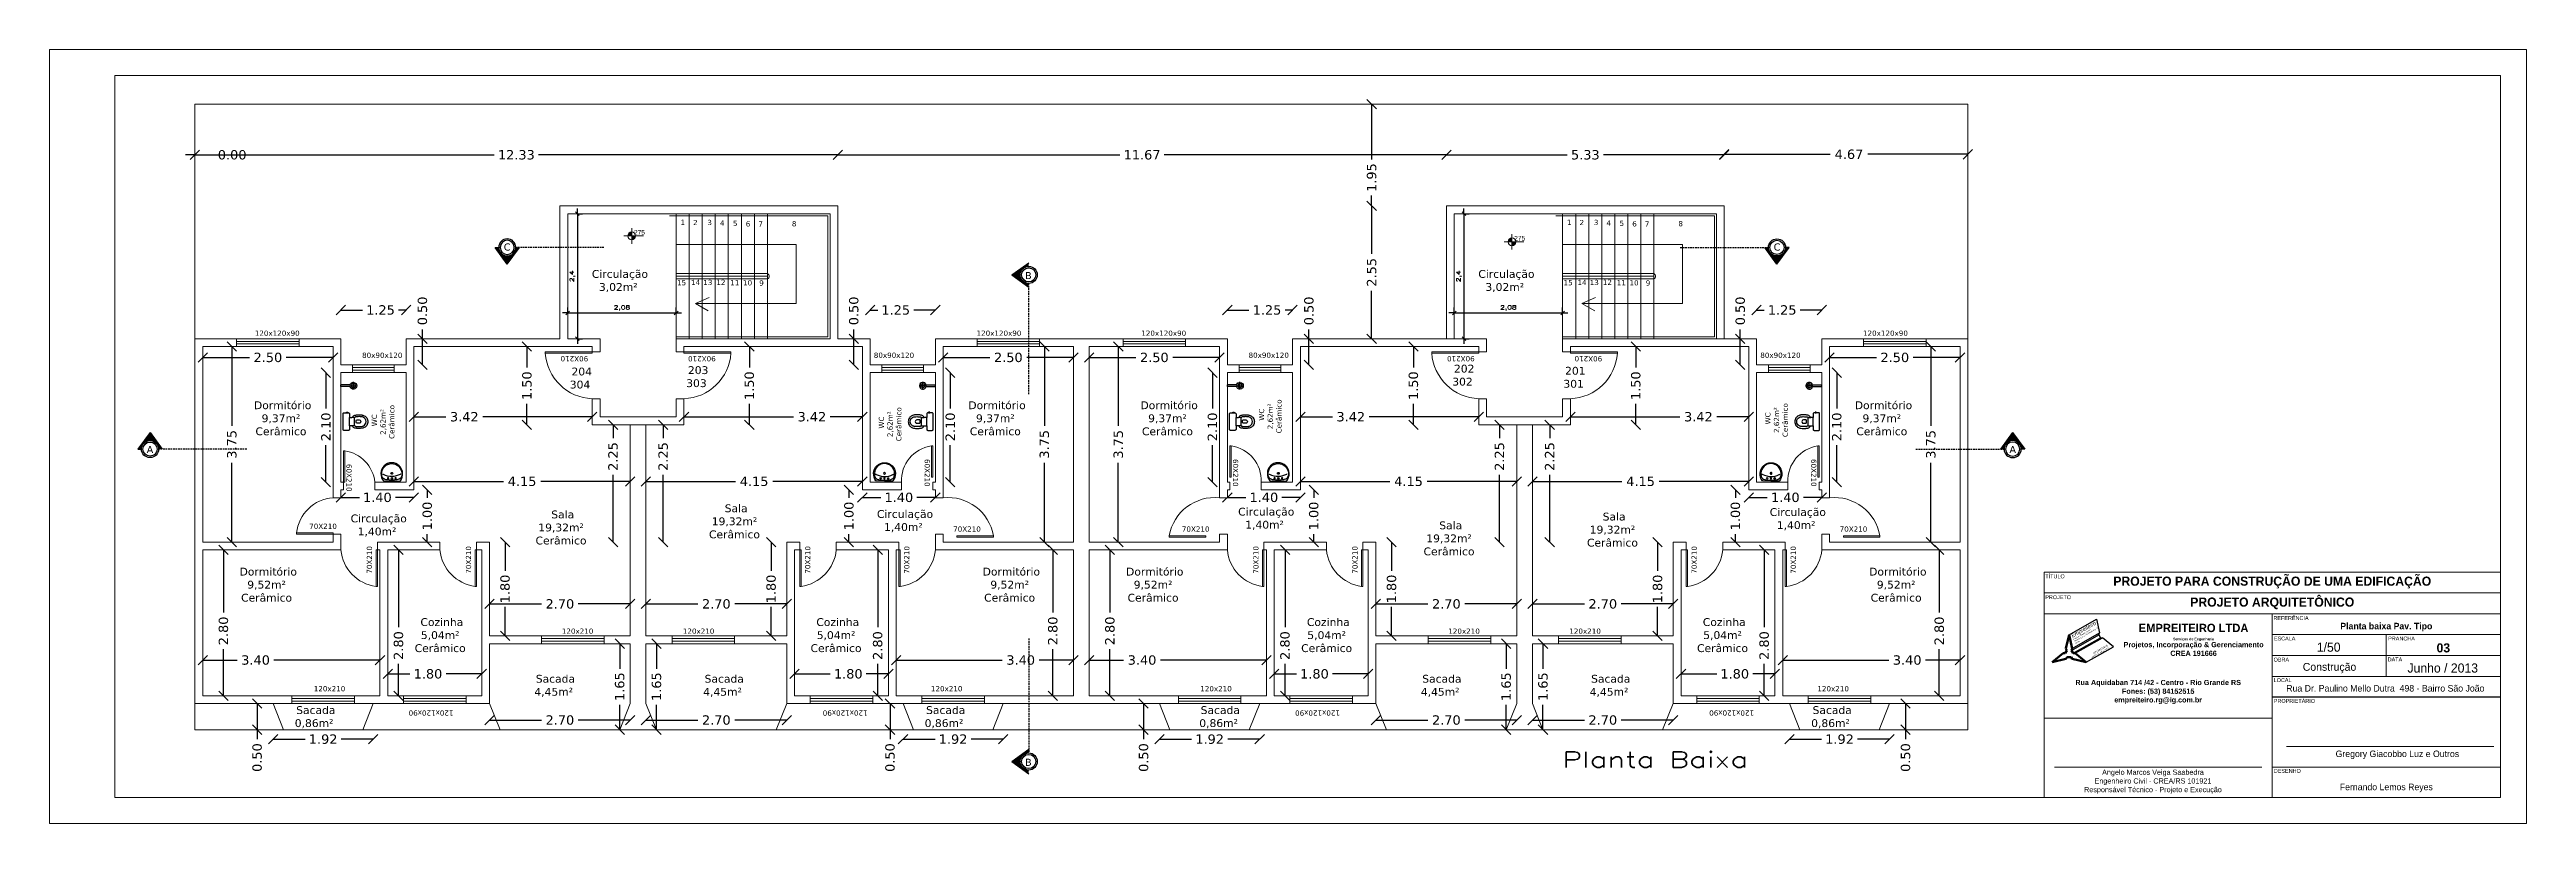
# Paper-space layout 'Planta baixa Pav.Tipo' of a CAD drawing. Header units: millimetres. Extents: x -9 to 941, y 164 to 461.
# The model-space entities are those that its viewports show. They can reach past a viewport. Long polylines and large blocks are cut down to what shows.
import ezdxf
from ezdxf.enums import TextEntityAlignment as Align

# ---------------------------------------------------------------- set-up
doc = ezdxf.new("R2010")
doc.units = ezdxf.units.MM
doc.linetypes.add('HENRIQUE TRAÇO', pattern=[19.05, 12.7, -6.35])
for name, color, linetype in [('.PENA 03', 2, 'Continuous'), ('_AARQ_TEMP', 2, 'Continuous'), ('Auxiliar', 1, 'Continuous'), ('Camada1', 6, 'Continuous'), ('Camada2', 1, 'Continuous'), ('Camada3', 2, 'Continuous'), ('Camada4', 2, 'Continuous'), ('EQUIP', 7, 'Continuous'), ('EQUIP_I', 13, 'Continuous'), ('ESQUADRIA', 2, 'Continuous'), ('letras', 3, 'Continuous'), ('PAREDE', 6, 'Continuous'), ('SELO', 11, 'Continuous'), ('selo empreiteiro', 24, 'Continuous'), ('SIMBOLOS', 2, 'Continuous')]:
    doc.layers.add(name, color=color, linetype=linetype)
doc.layers.add('Cota nível-baixa', color=240, linetype='Continuous', lineweight=5)
doc.layers.add('Prancha', color=6, linetype='Continuous', lineweight=20)
doc.styles.add('ARIAL', font='arial.ttf')
doc.styles.add('HEN 70', font='verdana.ttf', dxfattribs={"height": 0.126})
doc.styles.add('REGUA60', font='romansx2.shx', dxfattribs={"width": 1.4})
doc.styles.add('Régua 60', font='arial.ttf', dxfattribs={"height": 9})
doc.styles.get("Standard").update_dxf_attribs({"font": 'verdana.ttf'})
doc.dimstyles.new('Cota Vinícius1', dxfattribs={"dimscale": 0.05, "dimtxt": 1.5, "dimasz": 0.01, "dimexe": 2, "dimexo": 3, "dimgap": 0.98, "dimtad": 1, "dimlfac": -1, "dimrnd": 0.01, "dimtxsty": 'REGUA60', "dimblk": 'COTATR', "dimcen": 4, "dimdle": 4, "dimclrt": 2, "dimadec": 0, "dimazin": 0, "dimtfac": 1, "dimtmove": 2, "dimatfit": 2, "dimfxl": 0, "dimarcsym": 0})
doc.dimstyles.get("Standard").update_dxf_attribs({"dimtxt": 0.18, "dimasz": 0.18, "dimexe": 0.18, "dimexo": 0.0625, "dimgap": 0.09, "dimtad": 0, "dimzin": 0, "dimdsep": 46, "dimtxsty": 'Standard', "dimblk": 'OBLIQUE', "dimcen": 0.09, "dimse1": 1, "dimse2": 1, "dimadec": 0, "dimazin": 0, "dimtfac": 1, "dimtofl": 0, "dimtmove": 0, "dimatfit": 3, "dimldrblk": 'OBLIQUE', "dimfxl": 0, "dimtolj": 1, "dimtzin": 0, "dimarcsym": 0})

psp = doc.layouts.new('Planta  baixa Pav.Tipo')

# ---------------------------------------------------------------- texts
at = {"layer": 'letras', "linetype": 'Continuous', "style": 'ARIAL'}
for s, insert, char_height, width, attachment_point in [('TÍTULO', (756.3, 259.11), 1.5, 86.1561, 4), ('PROJETO', (756.3, 251.11), 1.5, 86.1561, 4), ('{\\fComic Sans MS|b1|i0|c0|p66;EMPREITEIRO LTDA\\P\\H0.3125x;Serviços de Engenharia\\H2x;\\PProjetos, Incorporação & Gerenciamento\\PCREA 191666}', (813.18, 234.74), 3.2, 60.2324, 5), ('REFERÊNCIA', (843.8, 243.11), 1.5, 86.1561, 4), ('ESCALA', (843.98, 235.26), 1.5, 86.1561, 4), ('DATA', (887.62, 227.25), 1.5, 86.1561, 4), ('PRANCHA', (887.82, 235.25), 1.5, 86.1561, 4), ('{\\fComic Sans MS|b1|i0|c0|p66;Rua Aquidaban 714 /42 - Centro - Rio Grande RS\\PFones: (53) 84152515\\Pempreiteiro.rg@ig.com.br}', (799.61, 214.74), 2, 68.8567, 5), ('OBRA', (843.88, 227.16), 1.5, 86.1561, 4), ('LOCAL', (843.89, 219.29), 1.5, 86.1561, 4), ('{\\fComic Sans MS|b0|i0|c0|p66;Construção}', (865.33, 223.92), 3, 43.4323, 5), ('PROPRIETÁRIO', (843.95, 211.3), 1.5, 86.1561, 4), ('{\\fComic Sans MS|b0|i0|c0|p66;Gregory Giacobbo Luz e Outros}', (891.35, 190.64), 2.5, 86.9734, 5), ('{\\fComic Sans MS|b0|i0|c0|p66;Angelo Marcos Veiga Saabedra\\PEngenheiro Civil - CREA/RS 101921\\PResponsável Técnico - Projeto e Execução}', (797.61, 180.31), 2, 83.5, 5), ('DESENHO', (843.95, 184.45), 1.5, 86.1561, 4), ('{\\fComic Sans MS|b0|i0|c0|p66;Fernando Lemos Reyes}', (887.11, 177.92), 2.5, 87.5, 5)]:
    psp.add_mtext(s, dxfattribs=dict(at, insert=insert, char_height=char_height, width=width, attachment_point=attachment_point))
at = {"layer": 'letras', "linetype": 'Continuous', "attachment_point": 5, "style": 'ARIAL'}
for s, insert, char_height in [('{\\fComic Sans MS|b1|i0|c0|p66;PROJETO PARA CONSTRUÇÃO DE UMA EDIFICAÇÃO}', (843.36, 256.74), 3.5), ('{\\fComic Sans MS|b1|i0|c0|p66;PROJETO ARQUITETÔNICO}', (843.36, 248.74), 3.5), ('{\\fComic Sans MS|b1|i0|c0|p66;Planta baixa Pav. Tipo}', (887.11, 239.66), 2.5), ('{\\fComic Sans MS|b0|i0|c0|p66;1/50 }', (865, 231.92), 3.5), ('{\\fComic Sans MS|b1|i0|c0|p66;03}', (908.98, 231.65), 3.5), ('{\\fComic Sans MS|b0|i0|c0|p66;Junho / 2013}', (908.75, 223.92), 3.5), ('{\\fComic Sans MS|b0|i0|c0|p66;Rua Dr. Paulino Mello Dutra  498 - Bairro São João}', (886.73, 216.14), 2.5)]:
    psp.add_mtext(s, dxfattribs=dict(at, insert=insert, char_height=char_height))
at = {"layer": 'selo empreiteiro', "attachment_point": 1}
for s, insert, char_height, width, rotation in [('{\\fArial Narrow|b0|i1|c0|p34;Empreiteiro}', (766.04, 236.84), 1.5, 9.6367, 29.5778), ('{\\fComic Sans MS|b0|i0|c0|p66;Projetos, Regularizações, Incorporação & Gerenciamento de Obras}', (766.88, 235.11), 0.5, 10.8967, 29.6456), ('{\\fComic Sans MS|b0|i0|c0|p66;empreiteiro.rg@ig.com.br}', (773.94, 228.23), 0.5, 1.5949, 29.68805), ('{\\fComic Sans MS|b0|i0|c0|p66;(53) 84152515}', (774.5, 229.83), 0.7, 10.8317, 29.60997)]:
    psp.add_mtext(s, dxfattribs=dict(at, insert=insert, char_height=char_height, width=width, rotation=rotation))

msp = doc.modelspace()

# ---------------------------------------------------------------- texts
at = {"layer": '_AARQ_TEMP', "lineweight": 0, "char_height": 0.1, "rotation": 180, "style": 'REGUA60'}
for insert, attachment_point in [((642.214, -300.806), 1), ((644.129, -300.806), 3), ((659.214, -300.806), 1), ((661.129, -300.806), 3)]:
    msp.add_mtext('{\\fVerdana|b0|i0|c0|p34;\\C2;90X210}', dxfattribs=dict(at, insert=insert, attachment_point=attachment_point))
at = {"layer": 'Camada2', "lineweight": 0, "insert": (662.679, -308.297), "char_height": 0.3, "attachment_point": 2, "style": 'REGUA60'}
msp.add_mtext('{\\C4;Planta Baixa}', dxfattribs=at)
at = {"layer": 'Cota nível-baixa', "ltscale": 0.8, "char_height": 0.09, "width": 0.22816, "attachment_point": 5, "style": 'Régua 60'}
for insert in [(643.197, -298.332), (660.077, -298.445)]:
    msp.add_mtext('{\\C7;275}', dxfattribs=dict(at, insert=insert))
at = {"layer": 'ESQUADRIA', "lineweight": 0, "style": 'REGUA60'}
for s, insert, char_height, attachment_point in [('{\\fVerdana|b0|i0|c0|p34;\\C2;1}', (643.985, -298.188), 0.1, 7), ('{\\fVerdana|b0|i0|c0|p34;\\C2;2}', (644.225, -298.193), 0.1, 7), ('{\\fVerdana|b0|i0|c0|p34;\\C2;3}', (644.499, -298.193), 0.1, 7), ('{\\fVerdana|b0|i0|c0|p34;\\C2;4}', (644.74, -298.202), 0.1, 7), ('{\\fVerdana|b0|i0|c0|p34;\\C2;5}', (644.99, -298.211), 0.1, 7), ('{\\fVerdana|b0|i0|c0|p34;\\C2;6}', (645.235, -298.22), 0.1, 7), ('{\\fVerdana|b0|i0|c0|p34;\\C2;7}', (645.477, -298.22), 0.1, 7), ('{\\fVerdana|b0|i0|c0|p34;\\C2;8}', (646.12, -298.217), 0.1, 7), ('{\\fVerdana|b0|i0|c0|p34;\\C2;1}', (660.985, -298.188), 0.1, 7), ('{\\fVerdana|b0|i0|c0|p34;\\C2;2}', (661.225, -298.193), 0.1, 7), ('{\\fVerdana|b0|i0|c0|p34;\\C2;3}', (661.499, -298.193), 0.1, 7), ('{\\fVerdana|b0|i0|c0|p34;\\C2;4}', (661.74, -298.202), 0.1, 7), ('{\\fVerdana|b0|i0|c0|p34;\\C2;5}', (661.99, -298.211), 0.1, 7), ('{\\fVerdana|b0|i0|c0|p34;\\C2;6}', (662.235, -298.22), 0.1, 7), ('{\\fVerdana|b0|i0|c0|p34;\\C2;7}', (662.477, -298.22), 0.1, 7), ('{\\fVerdana|b0|i0|c0|p34;\\C2;8}', (663.12, -298.217), 0.1, 7), ('{\\fVerdana|b0|i0|c0|p34;\\C4; Circulação\\P\\C2;3,02m²}', (642.79, -299.266), 0.15, 5), ('{\\fVerdana|b0|i0|c0|p34;\\C2;15}', (643.918, -299.348), 0.1, 7), ('{\\fVerdana|b0|i0|c0|p34;\\C2;14}', (644.185, -299.342), 0.1, 7), ('{\\fVerdana|b0|i0|c0|p34;\\C2;13}', (644.42, -299.344), 0.1, 7), ('{\\fVerdana|b0|i0|c0|p34;\\C2;12}', (644.672, -299.338), 0.1, 7), ('{\\fVerdana|b0|i0|c0|p34;\\C2;11}', (644.938, -299.348), 0.1, 7), ('{\\fVerdana|b0|i0|c0|p34;\\C2;10}', (645.183, -299.351), 0.1, 7), ('{\\fVerdana|b0|i0|c0|p34;\\C4; Circulação\\P\\C2;3,02m²}', (659.79, -299.266), 0.15, 5), ('{\\fVerdana|b0|i0|c0|p34;\\C2;15}', (660.918, -299.348), 0.1, 7), ('{\\fVerdana|b0|i0|c0|p34;\\C2;14}', (661.185, -299.342), 0.1, 7), ('{\\fVerdana|b0|i0|c0|p34;\\C2;13}', (661.42, -299.344), 0.1, 7), ('{\\fVerdana|b0|i0|c0|p34;\\C2;12}', (661.672, -299.338), 0.1, 7), ('{\\fVerdana|b0|i0|c0|p34;\\C2;11}', (661.938, -299.348), 0.1, 7), ('{\\fVerdana|b0|i0|c0|p34;\\C2;10}', (662.183, -299.351), 0.1, 7), ('{\\fVerdana|b0|i0|c0|p34;\\C2;\\P\\P\\P\\P\\P\\P\\P9}', (645.494, -299.354), 0.1, 7), ('{\\fVerdana|b0|i0|c0|p34;\\C2;\\P\\P\\P\\P\\P\\P\\P9}', (662.494, -299.354), 0.1, 7), ('{\\fVerdana|b0|i0|c0|p34;\\C4;120x120x90}', (636.681, -300.216), 0.1, 3), ('{\\fVerdana|b0|i0|c0|p34;\\C4;80x90x120}', (638.651, -300.639), 0.1, 3), ('{\\fVerdana|b0|i0|c0|p34;\\C4;80x90x120}', (647.691, -300.639), 0.1, 1), ('{\\fVerdana|b0|i0|c0|p34;\\C4;120x120x90}', (649.661, -300.216), 0.1, 1), ('{\\fVerdana|b0|i0|c0|p34;\\C4;120x120x90}', (653.681, -300.216), 0.1, 3), ('{\\fVerdana|b0|i0|c0|p34;\\C4;80x90x120}', (655.651, -300.639), 0.1, 3), ('{\\fVerdana|b0|i0|c0|p34;\\C4;80x90x120}', (664.691, -300.639), 0.1, 1), ('{\\fVerdana|b0|i0|c0|p34;\\C4;120x120x90}', (666.661, -300.216), 0.1, 1), ('{\\fVerdana|b0|i0|c0|p34;\\C4; 204\\P304}', (642.057, -301.128), 0.15, 5), ('{\\fVerdana|b0|i0|c0|p34;\\C4; 203\\P303}', (644.29, -301.101), 0.15, 5), ('{\\fVerdana|b0|i0|c0|p34;\\C4; 202\\P302}', (658.98, -301.072), 0.15, 5), ('{\\fVerdana|b0|i0|c0|p34;\\C4; 201\\P301}', (661.111, -301.113), 0.15, 5), ('{\\fVerdana|b0|i0|c0|p34;\\C4; Dormitório\\P\\C2;9,37m²\\PCerâmico}', (636.322, -301.9), 0.15, 5), ('{\\fVerdana|b0|i0|c0|p34;\\C4; Dormitório\\P\\C2;9,37m²\\PCerâmico}', (650.021, -301.9), 0.15, 5), ('{\\fVerdana|b0|i0|c0|p34;\\C4; Dormitório\\P\\C2;9,37m²\\PCerâmico}', (653.322, -301.9), 0.15, 5), ('{\\fVerdana|b0|i0|c0|p34;\\C4; Dormitório\\P\\C2;9,37m²\\PCerâmico}', (667.021, -301.9), 0.15, 5), ('{\\fVerdana|b0|i0|c0|p34;\\C2;70X210}', (637.394, -304.022), 0.1, 9), ('{\\fVerdana|b0|i0|c0|p34;\\C4; Circulação\\P\\C2;1,40m²}', (638.164, -303.957), 0.15, 5), ('{\\fVerdana|b0|i0|c0|p34;\\C4; Sala\\P\\C2;19,32m²\\PCerâmico}', (641.693, -303.995), 0.15, 5), ('{\\fVerdana|b0|i0|c0|p34;\\C4; Sala\\P\\C2;19,32m²\\PCerâmico}', (645.019, -303.877), 0.15, 5), ('{\\fVerdana|b0|i0|c0|p34;\\C4; Circulação\\P\\C2;1,40m²}', (648.257, -303.872), 0.15, 5), ('{\\fVerdana|b0|i0|c0|p34;\\C2;70X210}', (649.213, -304.076), 0.1, 7), ('{\\fVerdana|b0|i0|c0|p34;\\C2;70X210}', (654.129, -304.076), 0.1, 9), ('{\\fVerdana|b0|i0|c0|p34;\\C4; Circulação\\P\\C2;1,40m²}', (655.184, -303.827), 0.15, 5), ('{\\fVerdana|b0|i0|c0|p34;\\C4; Sala\\P\\C2;19,32m²\\PCerâmico}', (658.722, -304.204), 0.15, 5), ('{\\fVerdana|b0|i0|c0|p34;\\C4; Sala\\P\\C2;19,32m²\\PCerâmico}', (661.856, -304.036), 0.15, 5), ('{\\fVerdana|b0|i0|c0|p34;\\C4; Circulação\\P\\C2;1,40m²}', (665.378, -303.835), 0.15, 5), ('{\\fVerdana|b0|i0|c0|p34;\\C2;70X210}', (666.213, -304.076), 0.1, 7), ('{\\fVerdana|b0|i0|c0|p34;\\C4; Dormitório\\P\\C2;9,52m²\\PCerâmico}', (636.046, -305.092), 0.15, 5), ('{\\fVerdana|b0|i0|c0|p34;\\C4; Dormitório\\P\\C2;9,52m²\\PCerâmico}', (650.296, -305.092), 0.15, 5), ('{\\fVerdana|b0|i0|c0|p34;\\C4; Dormitório\\P\\C2;9,52m²\\PCerâmico}', (653.046, -305.092), 0.15, 5), ('{\\fVerdana|b0|i0|c0|p34;\\C4; Dormitório\\P\\C2;9,52m²\\PCerâmico}', (667.296, -305.092), 0.15, 5), ('{\\fVerdana|b0|i0|c0|p34;\\C4; Cozinha\\P\\C2;5,04m²\\PCerâmico}', (639.375, -306.06), 0.15, 5), ('{\\fVerdana|b0|i0|c0|p34;\\C4; Cozinha\\P\\C2;5,04m²\\PCerâmico}', (646.967, -306.06), 0.15, 5), ('{\\fVerdana|b0|i0|c0|p34;\\C4; Cozinha\\P\\C2;5,04m²\\PCerâmico}', (656.375, -306.06), 0.15, 5), ('{\\fVerdana|b0|i0|c0|p34;\\C4; Cozinha\\P\\C2;5,04m²\\PCerâmico}', (663.967, -306.06), 0.15, 5), ('{\\fVerdana|b0|i0|c0|p34;\\C4;120x210}', (642.313, -305.933), 0.1, 3), ('{\\fVerdana|b0|i0|c0|p34;\\C4;120x210}', (644.029, -305.933), 0.1, 1), ('{\\fVerdana|b0|i0|c0|p34;\\C4;120x210}', (659.313, -305.933), 0.1, 3), ('{\\fVerdana|b0|i0|c0|p34;\\C4;120x210}', (661.029, -305.933), 0.1, 1), ('{\\fVerdana|b0|i0|c0|p34;\\C4; Sacada\\P\\C2;4,45m²}', (641.552, -307.033), 0.15, 5), ('{\\fVerdana|b0|i0|c0|p34;\\C4; Sacada\\P\\C2;4,45m²}', (644.79, -307.033), 0.15, 5), ('{\\fVerdana|b0|i0|c0|p34;\\C4; Sacada\\P\\C2;4,45m²}', (658.552, -307.033), 0.15, 5), ('{\\fVerdana|b0|i0|c0|p34;\\C4; Sacada\\P\\C2;4,45m²}', (661.79, -307.033), 0.15, 5), ('{\\fVerdana|b0|i0|c0|p34;\\C4;120x210}', (637.556, -307.037), 0.1, 3), ('{\\fVerdana|b0|i0|c0|p34;\\C4;120x210}', (648.786, -307.037), 0.1, 1), ('{\\fVerdana|b0|i0|c0|p34;\\C4;120x210}', (654.556, -307.037), 0.1, 3), ('{\\fVerdana|b0|i0|c0|p34;\\C4;120x210}', (665.786, -307.037), 0.1, 1), ('{\\fVerdana|b0|i0|c0|p34;\\C4; Sacada\\P\\C2;0,86m²}', (636.957, -307.634), 0.15, 5), ('{\\fVerdana|b0|i0|c0|p34;\\C4; Sacada\\P\\C2;0,86m²}', (649.037, -307.634), 0.15, 5), ('{\\fVerdana|b0|i0|c0|p34;\\C4; Sacada\\P\\C2;0,86m²}', (654.303, -307.634), 0.15, 5), ('{\\fVerdana|b0|i0|c0|p34;\\C4; Sacada\\P\\C2;0,86m²}', (666.037, -307.634), 0.15, 5)]:
    msp.add_mtext(s, dxfattribs=dict(at, insert=insert, char_height=char_height, attachment_point=attachment_point))
for s, insert, char_height, attachment_point, rotation in [('{\\fVerdana|b0|i0|c0|p34;\\C4; \\H0.6667x;WC\\H1.5x;\\P\\H0.6667x;\\C2;2,62m²\\PCerâmico}', (655.294, -301.862), 0.15, 5, 90), ('{\\fVerdana|b0|i0|c0|p34;\\C4; \\H0.6667x;WC\\H1.5x;\\P\\H0.6667x;\\C2;2,62m²\\PCerâmico}', (665.003, -301.934), 0.15, 5, 90), ('{\\fVerdana|b0|i0|c0|p34;\\C4; \\H0.6667x;WC\\H1.5x;\\P\\H0.6667x;\\C2;2,62m²\\PCerâmico}', (638.281, -301.969), 0.15, 5, 90), ('{\\fVerdana|b0|i0|c0|p34;\\C4; \\H0.6667x;WC\\H1.5x;\\P\\H0.6667x;\\C2;2,62m²\\PCerâmico}', (648.004, -302.013), 0.15, 5, 90), ('{\\fVerdana|b0|i0|c0|p34;\\C2;60X210}', (637.576, -303.305), 0.1, 9, 270), ('{\\fVerdana|b0|i0|c0|p34;\\C2;60X210}', (648.766, -303.21), 0.1, 3, 270), ('{\\fVerdana|b0|i0|c0|p34;\\C2;60X210}', (654.576, -303.21), 0.1, 9, 270), ('{\\fVerdana|b0|i0|c0|p34;\\C2;60X210}', (665.766, -303.21), 0.1, 3, 270), ('{\\fVerdana|b0|i0|c0|p34;\\C2;70X210}', (638.07, -304.35), 0.1, 9, 90), ('{\\fVerdana|b0|i0|c0|p34;\\C2;70X210}', (639.97, -304.35), 0.1, 9, 90), ('{\\fVerdana|b0|i0|c0|p34;\\C2;70X210}', (646.373, -304.35), 0.1, 3, 90), ('{\\fVerdana|b0|i0|c0|p34;\\C2;70X210}', (648.273, -304.35), 0.1, 3, 90), ('{\\fVerdana|b0|i0|c0|p34;\\C2;70X210}', (655.07, -304.35), 0.1, 9, 90), ('{\\fVerdana|b0|i0|c0|p34;\\C2;70X210}', (656.97, -304.35), 0.1, 9, 90), ('{\\fVerdana|b0|i0|c0|p34;\\C2;70X210}', (663.373, -304.35), 0.1, 3, 90), ('{\\fVerdana|b0|i0|c0|p34;\\C2;70X210}', (665.273, -304.35), 0.1, 3, 90), ('{\\fVerdana|b0|i0|c0|p34;\\C4;120x120x90}', (638.77, -307.604), 0.1, 3, 180), ('{\\fVerdana|b0|i0|c0|p34;\\C4;120x120x90}', (647.572, -307.604), 0.1, 1, 180), ('{\\fVerdana|b0|i0|c0|p34;\\C4;120x120x90}', (655.77, -307.604), 0.1, 3, 180), ('{\\fVerdana|b0|i0|c0|p34;\\C4;120x120x90}', (664.572, -307.604), 0.1, 1, 180)]:
    msp.add_mtext(s, dxfattribs=dict(at, insert=insert, char_height=char_height, attachment_point=attachment_point, rotation=rotation))
at = {"layer": 'SIMBOLOS', "color": 3, "style": 'HEN 70'}
for p in [(650.655, -299.229), (650.655, -308.567)]:
    msp.add_attdef('B', text='B', height=0.136, dxfattribs=at).set_placement(p, align=Align.CENTER)

# ---------------------------------------------------------------- blocks, each defined once
blk = doc.blocks.new('_Oblique')
at = {"color": 0, "linetype": 'ByBlock', "lineweight": -2}
blk.add_line((-0.5, -0.5), (0.5, 0.5), dxfattribs=at)
blk = doc.blocks.new('*D319')
at = {"layer": 'Camada3', "color": 0, "lineweight": -2, "transparency": 16777216}
for p, q in [((634.821, -300.732), (635.718, -300.732)), ((637.321, -300.732), (636.424, -300.732))]:
    blk.add_line(p, q, dxfattribs=at)
at = {"layer": 'Defpoints', "color": 0, "lineweight": 0, "transparency": 16777216}
for p in [(634.821, -300.523), (637.321, -300.523), (637.321, -300.732)]:
    blk.add_point(p, dxfattribs=at)
at = {"layer": 'Camada3', "color": 0, "lineweight": -2, "transparency": 16777216, "xscale": 0.18, "yscale": 0.18, "zscale": 0.18, "rotation": 180}
blk.add_blockref('_Oblique', (634.821, -300.732), dxfattribs=at)
at = {"layer": 'Camada3', "color": 0, "lineweight": -2, "transparency": 16777216, "xscale": 0.18, "yscale": 0.18, "zscale": 0.18}
blk.add_blockref('_Oblique', (637.321, -300.732), dxfattribs=at)
at = {"layer": 'Camada3', "color": 0, "lineweight": 0, "transparency": 16777216, "insert": (636.071, -300.732), "char_height": 0.18, "attachment_point": 5}
blk.add_mtext('\\A1;2.50', dxfattribs=at)
blk = doc.blocks.new('*D320')
at = {"layer": 'Camada3', "color": 0, "lineweight": -2, "transparency": 16777216}
for p, q in [((635.38, -300.523), (635.38, -302.046)), ((635.38, -304.273), (635.38, -302.75))]:
    blk.add_line(p, q, dxfattribs=at)
at = {"layer": 'Defpoints', "color": 0, "lineweight": 0, "transparency": 16777216}
for p in [(634.821, -300.523), (635.38, -300.523), (634.821, -304.273)]:
    blk.add_point(p, dxfattribs=at)
at = {"layer": 'Camada3', "color": 0, "lineweight": -2, "transparency": 16777216, "xscale": 0.18, "yscale": 0.18, "zscale": 0.18}
for p, rotation in [((635.38, -300.523), 90), ((635.38, -304.273), 270)]:
    blk.add_blockref('_Oblique', p, dxfattribs=dict(at, rotation=rotation))
at = {"layer": 'Camada3', "color": 0, "lineweight": 0, "transparency": 16777216, "insert": (635.38, -302.398), "char_height": 0.18, "attachment_point": 5, "rotation": 90}
blk.add_mtext('\\A1;3.75', dxfattribs=at)
blk = doc.blocks.new('*D321')
at = {"layer": 'Camada3', "color": 0, "lineweight": -2, "transparency": 16777216}
for p, q in [((635.219, -304.423), (635.219, -305.625)), ((635.219, -307.223), (635.219, -306.331))]:
    blk.add_line(p, q, dxfattribs=at)
at = {"layer": 'Defpoints', "color": 0, "lineweight": 0, "transparency": 16777216}
for p in [(634.821, -304.423), (634.821, -307.223), (635.219, -307.223)]:
    blk.add_point(p, dxfattribs=at)
at = {"layer": 'Camada3', "color": 0, "lineweight": -2, "transparency": 16777216, "xscale": 0.18, "yscale": 0.18, "zscale": 0.18}
for p, rotation in [((635.219, -304.423), 90), ((635.219, -307.223), 270)]:
    blk.add_blockref('_Oblique', p, dxfattribs=dict(at, rotation=rotation))
at = {"layer": 'Camada3', "color": 0, "lineweight": 0, "transparency": 16777216, "insert": (635.219, -305.978), "char_height": 0.18, "attachment_point": 5, "rotation": 90}
blk.add_mtext('\\A1;2.80', dxfattribs=at)
blk = doc.blocks.new('*D274')
at = {"layer": 'Camada3', "color": 0, "lineweight": -2, "transparency": 16777216}
for p, q in [((634.821, -306.538), (635.482, -306.538)), ((638.221, -306.538), (636.188, -306.538))]:
    blk.add_line(p, q, dxfattribs=at)
at = {"layer": 'Defpoints', "color": 0, "lineweight": 0, "transparency": 16777216}
for p in [(634.821, -306.538), (634.821, -307.223), (638.221, -307.223)]:
    blk.add_point(p, dxfattribs=at)
at = {"layer": 'Camada3', "color": 0, "lineweight": -2, "transparency": 16777216, "xscale": 0.18, "yscale": 0.18, "zscale": 0.18, "rotation": 180}
blk.add_blockref('_Oblique', (634.821, -306.538), dxfattribs=at)
at = {"layer": 'Camada3', "color": 0, "lineweight": -2, "transparency": 16777216, "xscale": 0.18, "yscale": 0.18, "zscale": 0.18}
blk.add_blockref('_Oblique', (638.221, -306.538), dxfattribs=at)
at = {"layer": 'Camada3', "color": 0, "lineweight": 0, "transparency": 16777216, "insert": (635.835, -306.538), "char_height": 0.18, "attachment_point": 5}
blk.add_mtext('\\A1;3.40', dxfattribs=at)
blk = doc.blocks.new('*D322')
at = {"layer": 'Camada3', "color": 0, "lineweight": -2, "transparency": 16777216}
for p, q in [((639.035, -300.373), (639.035, -300.193)), ((639.035, -300.873), (639.035, -300.373))]:
    blk.add_line(p, q, dxfattribs=at)
at = {"layer": 'Defpoints', "color": 0, "lineweight": 0, "transparency": 16777216}
for p in [(638.721, -300.373), (639.035, -300.373), (638.721, -300.873)]:
    blk.add_point(p, dxfattribs=at)
at = {"layer": 'Camada3', "color": 0, "lineweight": -2, "transparency": 16777216, "xscale": 0.18, "yscale": 0.18, "zscale": 0.18}
for p, rotation in [((639.035, -300.373), 90), ((639.035, -300.873), 270)]:
    blk.add_blockref('_Oblique', p, dxfattribs=dict(at, rotation=rotation))
at = {"layer": 'Camada3', "color": 0, "lineweight": 0, "transparency": 16777216, "insert": (639.035, -299.838), "char_height": 0.18, "attachment_point": 5, "rotation": 90}
blk.add_mtext('\\A1;0.50', dxfattribs=at)
blk = doc.blocks.new('*D323')
at = {"layer": 'Camada3', "color": 0, "lineweight": -2, "transparency": 16777216}
for p, q in [((637.471, -299.821), (637.886, -299.821)), ((638.721, -299.821), (638.577, -299.821))]:
    blk.add_line(p, q, dxfattribs=at)
at = {"layer": 'Defpoints', "color": 0, "lineweight": 0, "transparency": 16777216}
for p in [(638.721, -299.821), (637.471, -301.023), (638.721, -301.023)]:
    blk.add_point(p, dxfattribs=at)
at = {"layer": 'Camada3', "color": 0, "lineweight": -2, "transparency": 16777216, "xscale": 0.18, "yscale": 0.18, "zscale": 0.18, "rotation": 180}
blk.add_blockref('_Oblique', (637.471, -299.821), dxfattribs=at)
at = {"layer": 'Camada3', "color": 0, "lineweight": -2, "transparency": 16777216, "xscale": 0.18, "yscale": 0.18, "zscale": 0.18}
blk.add_blockref('_Oblique', (638.721, -299.821), dxfattribs=at)
at = {"layer": 'Camada3', "color": 0, "lineweight": 0, "transparency": 16777216, "insert": (638.231, -299.821), "char_height": 0.18, "attachment_point": 5}
blk.add_mtext('\\A1;1.25', dxfattribs=at)
blk = doc.blocks.new('*D324')
at = {"layer": 'Camada3', "color": 0, "lineweight": -2, "transparency": 16777216}
for p, q in [((637.185, -301.023), (637.185, -301.71)), ((637.185, -303.123), (637.185, -302.417))]:
    blk.add_line(p, q, dxfattribs=at)
at = {"layer": 'Defpoints', "color": 0, "lineweight": 0, "transparency": 16777216}
for p in [(638.721, -301.023), (637.185, -303.123), (638.721, -303.123)]:
    blk.add_point(p, dxfattribs=at)
at = {"layer": 'Camada3', "color": 0, "lineweight": -2, "transparency": 16777216, "xscale": 0.18, "yscale": 0.18, "zscale": 0.18}
for p, rotation in [((637.185, -301.023), 90), ((637.185, -303.123), 270)]:
    blk.add_blockref('_Oblique', p, dxfattribs=dict(at, rotation=rotation))
at = {"layer": 'Camada3', "color": 0, "lineweight": 0, "transparency": 16777216, "insert": (637.185, -302.063), "char_height": 0.18, "attachment_point": 5, "rotation": 90}
blk.add_mtext('\\A1;2.10', dxfattribs=at)
blk = doc.blocks.new('*D325')
at = {"layer": 'Camada3', "color": 0, "lineweight": -2, "transparency": 16777216}
for p, q in [((638.871, -301.87), (639.485, -301.87)), ((642.291, -301.87), (640.191, -301.87))]:
    blk.add_line(p, q, dxfattribs=at)
at = {"layer": 'Defpoints', "color": 0, "lineweight": 0, "transparency": 16777216}
for p in [(638.871, -300.523), (642.291, -300.523), (642.291, -301.87)]:
    blk.add_point(p, dxfattribs=at)
at = {"layer": 'Camada3', "color": 0, "lineweight": -2, "transparency": 16777216, "xscale": 0.18, "yscale": 0.18, "zscale": 0.18, "rotation": 180}
blk.add_blockref('_Oblique', (638.871, -301.87), dxfattribs=at)
at = {"layer": 'Camada3', "color": 0, "lineweight": -2, "transparency": 16777216, "xscale": 0.18, "yscale": 0.18, "zscale": 0.18}
blk.add_blockref('_Oblique', (642.291, -301.87), dxfattribs=at)
at = {"layer": 'Camada3', "color": 0, "lineweight": 0, "transparency": 16777216, "insert": (639.838, -301.87), "char_height": 0.18, "attachment_point": 5}
blk.add_mtext('\\A1;3.42', dxfattribs=at)
blk = doc.blocks.new('*D275')
at = {"layer": 'Camada3', "color": 0, "lineweight": -2, "transparency": 16777216}
for p, q in [((640.321, -305.461), (641.318, -305.461)), ((643.021, -305.461), (642.024, -305.461))]:
    blk.add_line(p, q, dxfattribs=at)
at = {"layer": 'Defpoints', "color": 0, "lineweight": 0, "transparency": 16777216}
for p in [(643.021, -305.461), (640.321, -306.073), (643.021, -306.073)]:
    blk.add_point(p, dxfattribs=at)
at = {"layer": 'Camada3', "color": 0, "lineweight": -2, "transparency": 16777216, "xscale": 0.18, "yscale": 0.18, "zscale": 0.18, "rotation": 180}
blk.add_blockref('_Oblique', (640.321, -305.461), dxfattribs=at)
at = {"layer": 'Camada3', "color": 0, "lineweight": -2, "transparency": 16777216, "xscale": 0.18, "yscale": 0.18, "zscale": 0.18}
blk.add_blockref('_Oblique', (643.021, -305.461), dxfattribs=at)
at = {"layer": 'Camada3', "color": 0, "lineweight": 0, "transparency": 16777216, "insert": (641.671, -305.461), "char_height": 0.18, "attachment_point": 5}
blk.add_mtext('\\A1;2.70', dxfattribs=at)
blk = doc.blocks.new('*D276')
at = {"layer": 'Camada3', "color": 0, "lineweight": -2, "transparency": 16777216}
for p, q in [((638.577, -304.423), (638.577, -305.906)), ((638.577, -307.223), (638.577, -306.612))]:
    blk.add_line(p, q, dxfattribs=at)
at = {"layer": 'Defpoints', "color": 0, "lineweight": 0, "transparency": 16777216}
for p in [(640.171, -304.423), (638.577, -307.223), (640.171, -307.223)]:
    blk.add_point(p, dxfattribs=at)
at = {"layer": 'Camada3', "color": 0, "lineweight": -2, "transparency": 16777216, "xscale": 0.18, "yscale": 0.18, "zscale": 0.18}
for p, rotation in [((638.577, -304.423), 90), ((638.577, -307.223), 270)]:
    blk.add_blockref('_Oblique', p, dxfattribs=dict(at, rotation=rotation))
at = {"layer": 'Camada3', "color": 0, "lineweight": 0, "transparency": 16777216, "insert": (638.577, -306.259), "char_height": 0.18, "attachment_point": 5, "rotation": 90}
blk.add_mtext('\\A1;2.80', dxfattribs=at)
blk = doc.blocks.new('*D277')
at = {"layer": 'Camada3', "color": 0, "lineweight": -2, "transparency": 16777216}
for p, q in [((638.371, -306.803), (638.795, -306.803)), ((640.171, -306.803), (639.487, -306.803))]:
    blk.add_line(p, q, dxfattribs=at)
at = {"layer": 'Defpoints', "color": 0, "lineweight": 0, "transparency": 16777216}
for p in [(640.171, -306.803), (638.371, -307.223), (640.171, -307.223)]:
    blk.add_point(p, dxfattribs=at)
at = {"layer": 'Camada3', "color": 0, "lineweight": -2, "transparency": 16777216, "xscale": 0.18, "yscale": 0.18, "zscale": 0.18, "rotation": 180}
blk.add_blockref('_Oblique', (638.371, -306.803), dxfattribs=at)
at = {"layer": 'Camada3', "color": 0, "lineweight": -2, "transparency": 16777216, "xscale": 0.18, "yscale": 0.18, "zscale": 0.18}
blk.add_blockref('_Oblique', (640.171, -306.803), dxfattribs=at)
at = {"layer": 'Camada3', "color": 0, "lineweight": 0, "transparency": 16777216, "insert": (639.141, -306.803), "char_height": 0.18, "attachment_point": 5}
blk.add_mtext('\\A1;1.80', dxfattribs=at)
blk = doc.blocks.new('*D326')
at = {"layer": 'Camada3', "color": 0, "lineweight": -2, "transparency": 16777216}
for p, q in [((640.62, -304.273), (640.62, -304.827)), ((640.62, -306.073), (640.62, -305.519))]:
    blk.add_line(p, q, dxfattribs=at)
at = {"layer": 'Defpoints', "color": 0, "lineweight": 0, "transparency": 16777216}
for p in [(640.321, -304.273), (640.321, -306.073), (640.62, -306.073)]:
    blk.add_point(p, dxfattribs=at)
at = {"layer": 'Camada3', "color": 0, "lineweight": -2, "transparency": 16777216, "xscale": 0.18, "yscale": 0.18, "zscale": 0.18}
for p, rotation in [((640.62, -304.273), 90), ((640.62, -306.073), 270)]:
    blk.add_blockref('_Oblique', p, dxfattribs=dict(at, rotation=rotation))
at = {"layer": 'Camada3', "color": 0, "lineweight": 0, "transparency": 16777216, "insert": (640.62, -305.173), "char_height": 0.18, "attachment_point": 5, "rotation": 90}
blk.add_mtext('\\A1;1.80', dxfattribs=at)
blk = doc.blocks.new('SAL91CS2')
at = {"layer": 'EQUIP', "color": 0, "linetype": 'ByBlock'}
blk.add_lwpolyline([(0, -46.5, -0.404815), (-27.6, -19.6, -0.176085), (-21.5, -0.4, -0.232056), (-20.7, 0), (0, 0), (20.7, 0, -0.232056), (21.5, -0.4, -0.176085), (27.6, -19.6, -0.404715), (0, -46.5)], format="xyb", dxfattribs=at)
at = {"layer": 'EQUIP_I'}
for points in [[(0, -44.4, 0.404815), (25.6, -19.5, 0.074583), (25, -12.5, 0.158422), (21.3, -6.5, 0.150216), (15, -3.5, 0.021002), (6, -2.5, 0.008328), (0, -2.3, 0.008328), (-6, -2.5, 0.021002), (-15, -3.5, 0.150216), (-21.3, -6.5, 0.158422), (-25, -12.5, 0.074583), (-25.6, -19.5, 0.404815)], [(0, -21.8, 1), (0, -17.2, 1)], [(0, -8.7, 1), (0, -5.1, 1)]]:
    blk.add_lwpolyline(points, format="xyb", close=True, dxfattribs=at)
blk.add_lwpolyline([(22.8, -17.5, 0.040596), (21, -16.5, 0.125199), (0, -11.5, 0.125199), (-21, -16.5, 0.040596), (-22.8, -17.5)], format="xyb", dxfattribs=at)
for centre in [(-9.5, -6.9), (9.5, -6.9)]:
    blk.add_circle(centre, 1.75, dxfattribs=at)
blk = doc.blocks.new('SAC313S2')
at = {"layer": 'EQUIP', "color": 0, "linetype": 'ByBlock'}
blk.add_lwpolyline([(-23.6, -13.7), (-23.6, -16, 0.415363), (-20.8, -19), (-11.5, -19), (-11.5, -25.6, -0.230445), (-12.4, -27, 0.23338), (-17.3, -33, 0.01224), (-17.8, -36, 0.012146), (-18.2, -39, 0.027041), (-18.4, -46, 0.02486), (-18, -52, 0.024258), (-17.5, -55, 0.054364), (-15.9, -59, 0.124881), (-10, -65.6, 0.148509), (0, -68.7, 0.148509), (10, -65.6, 0.124881), (15.9, -59, 0.054364), (17.4, -55, 0.024258), (18, -52, 0.02486), (18.4, -46, 0.027041), (18.2, -39, 0.012146), (17.8, -36, 0.01224), (17.2, -33, 0.23338), (12.4, -27, -0.230445), (11.5, -25.6), (11.5, -19), (20.8, -19, 0.415363), (23.6, -16), (23.6, -3.8, 0.416486), (21.2, -1.5), (0, -1.5), (-21.2, -1.5, 0.416486), (-23.6, -3.8), (-23.6, -10.7), (-23.7, -10.7), (-23.7, -10.5), (-25.3, -10.5), (-25.3, -14), (-23.7, -14), (-23.7, -13.7)], format="xyb", close=True, dxfattribs=at)
at = {"layer": 'EQUIP_I'}
for p, q in [((0, -19), (-11.5, -19)), ((11.5, -19), (0, -19))]:
    blk.add_line(p, q, dxfattribs=at)
for points in [[(-23.7, -13.7), (-23.7, -10.7)], [(-11.5, -31.8), (-11.5, -25.6)], [(10.5, -32.5), (10.4, -32.6), (0, -32.6), (-10.4, -32.6), (-10.5, -32.5)], [(11.5, -31.8), (11.5, -25.6)]]:
    blk.add_lwpolyline(points, dxfattribs=at)
for points in [[(-23.6, -10.7), (-23.6, -13.7, 0.415363)], [(10.3, -32.6, -0.294455), (12.3, -34, -0.039934), (12.9, -36.8, -0.011944), (13.2, -39.5, -0.026776), (13.5, -45.9, -0.024689), (13, -51.4, -0.023307), (12.6, -53.8, -0.058725), (11.3, -57, -0.118027), (7.2, -61.5, -0.148338), (0, -63.6, -0.148338), (-7.2, -61.5, -0.118027), (-11.3, -57, -0.058725), (-12.6, -53.8, -0.023307), (-13, -51.4, -0.024689), (-13.5, -45.9, -0.026776), (-13.2, -39.5, -0.011944), (-12.9, -36.8, -0.039934), (-12.3, -34, -0.294455), (-10.3, -32.6)]]:
    blk.add_lwpolyline(points, format="xyb", dxfattribs=at)
blk.add_lwpolyline([(2.6, -49, 0.226513), (4.5, -45.5), (4.5, -37.6, 0.186813), (-4.6, -37.6), (-4.6, -45.5, 0.226513), (-2.6, -49, 0.326923)], format="xyb", close=True, dxfattribs=at)
for centre, start, end in [((-10.7, -31.7), 186.19103, 278.25366), ((10.7, -31.7), 261.74634, 353.80897)]:
    blk.add_arc(centre, 0.842, start, end, dxfattribs=at)
blk = doc.blocks.new('SACHS__2')
at = {"layer": 'EQUIP', "color": 0, "linetype": 'ByBlock'}
for p, q in [((27.3, 2.4), (0, 2.4)), ((0, 2.4), (0, -2.4)), ((27.3, -2.4), (0, -2.4))]:
    blk.add_line(p, q, dxfattribs=at)
blk.add_arc((37, 0), 10, 193.88654, 166.11346, dxfattribs=at)
at = {"layer": 'EQUIP_I'}
for p, q in [((26.6, 0), (48.2, 0)), ((37, 11.2), (37, -11.2))]:
    blk.add_line(p, q, dxfattribs=at)
blk.add_circle((37, 0), 6, dxfattribs=at)
blk = doc.blocks.new('*D327')
at = {"layer": 'Camada3', "color": 0, "lineweight": -2, "transparency": 16777216}
for p, q in [((637.471, -303.417), (637.825, -303.417)), ((638.871, -303.417), (638.517, -303.417))]:
    blk.add_line(p, q, dxfattribs=at)
at = {"layer": 'Defpoints', "color": 0, "lineweight": 0, "transparency": 16777216}
for p in [(637.471, -303.273), (638.871, -303.273), (638.871, -303.417)]:
    blk.add_point(p, dxfattribs=at)
at = {"layer": 'Camada3', "color": 0, "lineweight": -2, "transparency": 16777216, "xscale": 0.18, "yscale": 0.18, "zscale": 0.18, "rotation": 180}
blk.add_blockref('_Oblique', (637.471, -303.417), dxfattribs=at)
at = {"layer": 'Camada3', "color": 0, "lineweight": -2, "transparency": 16777216, "xscale": 0.18, "yscale": 0.18, "zscale": 0.18}
blk.add_blockref('_Oblique', (638.871, -303.417), dxfattribs=at)
at = {"layer": 'Camada3', "color": 0, "lineweight": 0, "transparency": 16777216, "insert": (638.171, -303.417), "char_height": 0.18, "attachment_point": 5}
blk.add_mtext('\\A1;1.40', dxfattribs=at)
blk = doc.blocks.new('*D328')
at = {"layer": 'Camada3', "color": 0, "lineweight": -2, "transparency": 16777216}
for p, q in [((639.128, -303.273), (639.128, -303.427)), ((639.128, -304.273), (639.128, -304.119))]:
    blk.add_line(p, q, dxfattribs=at)
at = {"layer": 'Defpoints', "color": 0, "lineweight": 0, "transparency": 16777216}
for p in [(638.871, -303.273), (638.871, -304.273), (639.128, -304.273)]:
    blk.add_point(p, dxfattribs=at)
at = {"layer": 'Camada3', "color": 0, "lineweight": -2, "transparency": 16777216, "xscale": 0.18, "yscale": 0.18, "zscale": 0.18}
for p, rotation in [((639.128, -303.273), 90), ((639.128, -304.273), 270)]:
    blk.add_blockref('_Oblique', p, dxfattribs=dict(at, rotation=rotation))
at = {"layer": 'Camada3', "color": 0, "lineweight": 0, "transparency": 16777216, "insert": (639.128, -303.773), "char_height": 0.18, "attachment_point": 5, "rotation": 90}
blk.add_mtext('\\A1;1.00', dxfattribs=at)
blk = doc.blocks.new('*D329')
at = {"layer": 'Camada3', "color": 0, "lineweight": -2, "transparency": 16777216}
for p, q in [((641.039, -300.523), (641.039, -300.927)), ((641.039, -302.023), (641.039, -301.619))]:
    blk.add_line(p, q, dxfattribs=at)
at = {"layer": 'Defpoints', "color": 0, "lineweight": 0, "transparency": 16777216}
for p in [(641.039, -300.523), (642.291, -300.523), (642.291, -302.023)]:
    blk.add_point(p, dxfattribs=at)
at = {"layer": 'Camada3', "color": 0, "lineweight": -2, "transparency": 16777216, "xscale": 0.18, "yscale": 0.18, "zscale": 0.18}
for p, rotation in [((641.039, -300.523), 90), ((641.039, -302.023), 270)]:
    blk.add_blockref('_Oblique', p, dxfattribs=dict(at, rotation=rotation))
at = {"layer": 'Camada3', "color": 0, "lineweight": 0, "transparency": 16777216, "insert": (641.039, -301.273), "char_height": 0.18, "attachment_point": 5, "rotation": 90}
blk.add_mtext('\\A1;1.50', dxfattribs=at)
blk = doc.blocks.new('*D330')
at = {"layer": 'Camada3', "color": 0, "lineweight": -2, "transparency": 16777216}
for p, q in [((642.69, -302.023), (642.69, -302.278)), ((642.69, -304.273), (642.69, -302.983))]:
    blk.add_line(p, q, dxfattribs=at)
at = {"layer": 'Defpoints', "color": 0, "lineweight": 0, "transparency": 16777216}
for p in [(642.291, -302.023), (642.291, -304.273), (642.69, -304.273)]:
    blk.add_point(p, dxfattribs=at)
at = {"layer": 'Camada3', "color": 0, "lineweight": -2, "transparency": 16777216, "xscale": 0.18, "yscale": 0.18, "zscale": 0.18}
for p, rotation in [((642.69, -302.023), 90), ((642.69, -304.273), 270)]:
    blk.add_blockref('_Oblique', p, dxfattribs=dict(at, rotation=rotation))
at = {"layer": 'Camada3', "color": 0, "lineweight": 0, "transparency": 16777216, "insert": (642.69, -302.631), "char_height": 0.18, "attachment_point": 5, "rotation": 90}
blk.add_mtext('\\A1;2.25', dxfattribs=at)
blk = doc.blocks.new('*D331')
at = {"layer": 'Camada3', "color": 0, "lineweight": -2, "transparency": 16777216}
for p, q in [((638.871, -303.109), (640.588, -303.109)), ((643.021, -303.109), (641.304, -303.109))]:
    blk.add_line(p, q, dxfattribs=at)
at = {"layer": 'Defpoints', "color": 0, "lineweight": 0, "transparency": 16777216}
for p in [(638.871, -303.273), (643.021, -303.109), (643.021, -303.373)]:
    blk.add_point(p, dxfattribs=at)
at = {"layer": 'Camada3', "color": 0, "lineweight": -2, "transparency": 16777216, "xscale": 0.18, "yscale": 0.18, "zscale": 0.18, "rotation": 180}
blk.add_blockref('_Oblique', (638.871, -303.109), dxfattribs=at)
at = {"layer": 'Camada3', "color": 0, "lineweight": -2, "transparency": 16777216, "xscale": 0.18, "yscale": 0.18, "zscale": 0.18}
blk.add_blockref('_Oblique', (643.021, -303.109), dxfattribs=at)
at = {"layer": 'Camada3', "color": 0, "lineweight": 0, "transparency": 16777216, "insert": (640.946, -303.109), "char_height": 0.18, "attachment_point": 5}
blk.add_mtext('\\A1;4.15', dxfattribs=at)
blk = doc.blocks.new('*D332')
at = {"layer": 'Camada3', "color": 0, "lineweight": -2, "transparency": 16777216}
for p, q in [((642.818, -306.223), (642.818, -306.703)), ((642.818, -307.873), (642.818, -307.394))]:
    blk.add_line(p, q, dxfattribs=at)
at = {"layer": 'Defpoints', "color": 0, "lineweight": 0, "transparency": 16777216}
for p in [(643.021, -306.223), (642.818, -307.873), (643.021, -307.873)]:
    blk.add_point(p, dxfattribs=at)
at = {"layer": 'Camada3', "color": 0, "lineweight": -2, "transparency": 16777216, "xscale": 0.18, "yscale": 0.18, "zscale": 0.18}
for p, rotation in [((642.818, -306.223), 90), ((642.818, -307.873), 270)]:
    blk.add_blockref('_Oblique', p, dxfattribs=dict(at, rotation=rotation))
at = {"layer": 'Camada3', "color": 0, "lineweight": 0, "transparency": 16777216, "insert": (642.818, -307.048), "char_height": 0.18, "attachment_point": 5, "rotation": 90}
blk.add_mtext('\\A1;1.65', dxfattribs=at)
blk = doc.blocks.new('*D333')
at = {"layer": 'Camada3', "color": 0, "lineweight": -2, "transparency": 16777216}
for p, q in [((640.321, -307.689), (641.318, -307.689)), ((643.021, -307.689), (642.024, -307.689))]:
    blk.add_line(p, q, dxfattribs=at)
at = {"layer": 'Defpoints', "color": 0, "lineweight": 0, "transparency": 16777216}
for p in [(640.321, -307.373), (643.021, -307.373), (643.021, -307.689)]:
    blk.add_point(p, dxfattribs=at)
at = {"layer": 'Camada3', "color": 0, "lineweight": -2, "transparency": 16777216, "xscale": 0.18, "yscale": 0.18, "zscale": 0.18, "rotation": 180}
blk.add_blockref('_Oblique', (640.321, -307.689), dxfattribs=at)
at = {"layer": 'Camada3', "color": 0, "lineweight": -2, "transparency": 16777216, "xscale": 0.18, "yscale": 0.18, "zscale": 0.18}
blk.add_blockref('_Oblique', (643.021, -307.689), dxfattribs=at)
at = {"layer": 'Camada3', "color": 0, "lineweight": 0, "transparency": 16777216, "insert": (641.671, -307.689), "char_height": 0.18, "attachment_point": 5}
blk.add_mtext('\\A1;2.70', dxfattribs=at)
blk = doc.blocks.new('*D334')
at = {"layer": 'Camada3', "color": 0, "lineweight": -2, "transparency": 16777216}
for p, q in [((636.171, -308.056), (636.785, -308.056)), ((638.091, -308.056), (637.477, -308.056))]:
    blk.add_line(p, q, dxfattribs=at)
at = {"layer": 'Defpoints', "color": 0, "lineweight": 0, "transparency": 16777216}
for p in [(636.171, -307.373), (638.091, -307.373), (638.091, -308.056)]:
    blk.add_point(p, dxfattribs=at)
at = {"layer": 'Camada3', "color": 0, "lineweight": -2, "transparency": 16777216, "xscale": 0.18, "yscale": 0.18, "zscale": 0.18, "rotation": 180}
blk.add_blockref('_Oblique', (636.171, -308.056), dxfattribs=at)
at = {"layer": 'Camada3', "color": 0, "lineweight": -2, "transparency": 16777216, "xscale": 0.18, "yscale": 0.18, "zscale": 0.18}
blk.add_blockref('_Oblique', (638.091, -308.056), dxfattribs=at)
at = {"layer": 'Camada3', "color": 0, "lineweight": 0, "transparency": 16777216, "insert": (637.131, -308.056), "char_height": 0.18, "attachment_point": 5}
blk.add_mtext('\\A1;1.92', dxfattribs=at)
blk = doc.blocks.new('*D335')
at = {"layer": 'Camada3', "color": 0, "lineweight": -2, "transparency": 16777216}
for p, q in [((635.865, -307.373), (635.865, -307.873)), ((635.865, -307.873), (635.865, -308.053))]:
    blk.add_line(p, q, dxfattribs=at)
at = {"layer": 'Defpoints', "color": 0, "lineweight": 0, "transparency": 16777216}
for p in [(638.091, -307.373), (635.865, -307.873), (638.091, -307.873)]:
    blk.add_point(p, dxfattribs=at)
at = {"layer": 'Camada3', "color": 0, "lineweight": -2, "transparency": 16777216, "xscale": 0.18, "yscale": 0.18, "zscale": 0.18}
for p, rotation in [((635.865, -307.373), 90), ((635.865, -307.873), 270)]:
    blk.add_blockref('_Oblique', p, dxfattribs=dict(at, rotation=rotation))
at = {"layer": 'Camada3', "color": 0, "lineweight": 0, "transparency": 16777216, "insert": (635.865, -308.408), "char_height": 0.18, "attachment_point": 5, "rotation": 90}
blk.add_mtext('\\A1;0.50', dxfattribs=at)
blk = doc.blocks.new('*D336')
at = {"layer": 'Camada3', "color": 0, "lineweight": -2, "transparency": 16777216}
for p, q in [((649.021, -300.732), (649.918, -300.732)), ((651.521, -300.732), (650.624, -300.732))]:
    blk.add_line(p, q, dxfattribs=at)
at = {"layer": 'Defpoints', "color": 0, "lineweight": 0, "transparency": 16777216}
for p in [(649.021, -300.523), (651.521, -300.523), (649.021, -300.732)]:
    blk.add_point(p, dxfattribs=at)
at = {"layer": 'Camada3', "color": 0, "lineweight": -2, "transparency": 16777216, "xscale": 0.18, "yscale": 0.18, "zscale": 0.18, "rotation": 180}
blk.add_blockref('_Oblique', (649.021, -300.732), dxfattribs=at)
at = {"layer": 'Camada3', "color": 0, "lineweight": -2, "transparency": 16777216, "xscale": 0.18, "yscale": 0.18, "zscale": 0.18}
blk.add_blockref('_Oblique', (651.521, -300.732), dxfattribs=at)
at = {"layer": 'Camada3', "color": 0, "lineweight": 0, "transparency": 16777216, "insert": (650.271, -300.732), "char_height": 0.18, "attachment_point": 5}
blk.add_mtext('\\A1;2.50', dxfattribs=at)
blk = doc.blocks.new('*D337')
at = {"layer": 'Camada3', "color": 0, "lineweight": -2, "transparency": 16777216}
for p, q in [((650.962, -300.523), (650.962, -302.046)), ((650.962, -304.273), (650.962, -302.75))]:
    blk.add_line(p, q, dxfattribs=at)
at = {"layer": 'Defpoints', "color": 0, "lineweight": 0, "transparency": 16777216}
for p in [(650.962, -300.523), (651.521, -300.523), (651.521, -304.273)]:
    blk.add_point(p, dxfattribs=at)
at = {"layer": 'Camada3', "color": 0, "lineweight": -2, "transparency": 16777216, "xscale": 0.18, "yscale": 0.18, "zscale": 0.18}
for p, rotation in [((650.962, -300.523), 90), ((650.962, -304.273), 270)]:
    blk.add_blockref('_Oblique', p, dxfattribs=dict(at, rotation=rotation))
at = {"layer": 'Camada3', "color": 0, "lineweight": 0, "transparency": 16777216, "insert": (650.962, -302.398), "char_height": 0.18, "attachment_point": 5, "rotation": 90}
blk.add_mtext('\\A1;3.75', dxfattribs=at)
blk = doc.blocks.new('*D338')
at = {"layer": 'Camada3', "color": 0, "lineweight": -2, "transparency": 16777216}
for p, q in [((651.124, -304.423), (651.124, -305.625)), ((651.124, -307.223), (651.124, -306.331))]:
    blk.add_line(p, q, dxfattribs=at)
at = {"layer": 'Defpoints', "color": 0, "lineweight": 0, "transparency": 16777216}
for p in [(651.521, -304.423), (651.124, -307.223), (651.521, -307.223)]:
    blk.add_point(p, dxfattribs=at)
at = {"layer": 'Camada3', "color": 0, "lineweight": -2, "transparency": 16777216, "xscale": 0.18, "yscale": 0.18, "zscale": 0.18}
for p, rotation in [((651.124, -304.423), 90), ((651.124, -307.223), 270)]:
    blk.add_blockref('_Oblique', p, dxfattribs=dict(at, rotation=rotation))
at = {"layer": 'Camada3', "color": 0, "lineweight": 0, "transparency": 16777216, "insert": (651.124, -305.978), "char_height": 0.18, "attachment_point": 5, "rotation": 90}
blk.add_mtext('\\A1;2.80', dxfattribs=at)
blk = doc.blocks.new('*D278')
at = {"layer": 'Camada3', "color": 0, "lineweight": -2, "transparency": 16777216}
for p, q in [((648.121, -306.538), (650.155, -306.538)), ((651.521, -306.538), (650.86, -306.538))]:
    blk.add_line(p, q, dxfattribs=at)
at = {"layer": 'Defpoints', "color": 0, "lineweight": 0, "transparency": 16777216}
for p in [(651.521, -306.538), (648.121, -307.223), (651.521, -307.223)]:
    blk.add_point(p, dxfattribs=at)
at = {"layer": 'Camada3', "color": 0, "lineweight": -2, "transparency": 16777216, "xscale": 0.18, "yscale": 0.18, "zscale": 0.18, "rotation": 180}
blk.add_blockref('_Oblique', (648.121, -306.538), dxfattribs=at)
at = {"layer": 'Camada3', "color": 0, "lineweight": -2, "transparency": 16777216, "xscale": 0.18, "yscale": 0.18, "zscale": 0.18}
blk.add_blockref('_Oblique', (651.521, -306.538), dxfattribs=at)
at = {"layer": 'Camada3', "color": 0, "lineweight": 0, "transparency": 16777216, "insert": (650.508, -306.538), "char_height": 0.18, "attachment_point": 5}
blk.add_mtext('\\A1;3.40', dxfattribs=at)
blk = doc.blocks.new('*D339')
at = {"layer": 'Camada3', "color": 0, "lineweight": -2, "transparency": 16777216}
for p, q in [((647.307, -300.373), (647.307, -300.193)), ((647.307, -300.873), (647.307, -300.373))]:
    blk.add_line(p, q, dxfattribs=at)
at = {"layer": 'Defpoints', "color": 0, "lineweight": 0, "transparency": 16777216}
for p in [(647.307, -300.373), (647.621, -300.373), (647.621, -300.873)]:
    blk.add_point(p, dxfattribs=at)
at = {"layer": 'Camada3', "color": 0, "lineweight": -2, "transparency": 16777216, "xscale": 0.18, "yscale": 0.18, "zscale": 0.18}
for p, rotation in [((647.307, -300.373), 90), ((647.307, -300.873), 270)]:
    blk.add_blockref('_Oblique', p, dxfattribs=dict(at, rotation=rotation))
at = {"layer": 'Camada3', "color": 0, "lineweight": 0, "transparency": 16777216, "insert": (647.307, -299.838), "char_height": 0.18, "attachment_point": 5, "rotation": 90}
blk.add_mtext('\\A1;0.50', dxfattribs=at)
blk = doc.blocks.new('*D340')
at = {"layer": 'Camada3', "color": 0, "lineweight": -2, "transparency": 16777216}
for p, q in [((647.621, -299.821), (647.765, -299.821)), ((648.871, -299.821), (648.456, -299.821))]:
    blk.add_line(p, q, dxfattribs=at)
at = {"layer": 'Defpoints', "color": 0, "lineweight": 0, "transparency": 16777216}
for p in [(647.621, -299.821), (647.621, -301.023), (648.871, -301.023)]:
    blk.add_point(p, dxfattribs=at)
at = {"layer": 'Camada3', "color": 0, "lineweight": -2, "transparency": 16777216, "xscale": 0.18, "yscale": 0.18, "zscale": 0.18, "rotation": 180}
blk.add_blockref('_Oblique', (647.621, -299.821), dxfattribs=at)
at = {"layer": 'Camada3', "color": 0, "lineweight": -2, "transparency": 16777216, "xscale": 0.18, "yscale": 0.18, "zscale": 0.18}
blk.add_blockref('_Oblique', (648.871, -299.821), dxfattribs=at)
at = {"layer": 'Camada3', "color": 0, "lineweight": 0, "transparency": 16777216, "insert": (648.111, -299.821), "char_height": 0.18, "attachment_point": 5}
blk.add_mtext('\\A1;1.25', dxfattribs=at)
blk = doc.blocks.new('*D341')
at = {"layer": 'Camada3', "color": 0, "lineweight": -2, "transparency": 16777216}
for p, q in [((649.158, -301.023), (649.158, -301.71)), ((649.158, -303.123), (649.158, -302.417))]:
    blk.add_line(p, q, dxfattribs=at)
at = {"layer": 'Defpoints', "color": 0, "lineweight": 0, "transparency": 16777216}
for p in [(647.621, -301.023), (647.621, -303.123), (649.158, -303.123)]:
    blk.add_point(p, dxfattribs=at)
at = {"layer": 'Camada3', "color": 0, "lineweight": -2, "transparency": 16777216, "xscale": 0.18, "yscale": 0.18, "zscale": 0.18}
for p, rotation in [((649.158, -301.023), 90), ((649.158, -303.123), 270)]:
    blk.add_blockref('_Oblique', p, dxfattribs=dict(at, rotation=rotation))
at = {"layer": 'Camada3', "color": 0, "lineweight": 0, "transparency": 16777216, "insert": (649.158, -302.063), "char_height": 0.18, "attachment_point": 5, "rotation": 90}
blk.add_mtext('\\A1;2.10', dxfattribs=at)
blk = doc.blocks.new('*D342')
at = {"layer": 'Camada3', "color": 0, "lineweight": -2, "transparency": 16777216}
for p, q in [((644.051, -301.87), (646.151, -301.87)), ((647.471, -301.87), (646.857, -301.87))]:
    blk.add_line(p, q, dxfattribs=at)
at = {"layer": 'Defpoints', "color": 0, "lineweight": 0, "transparency": 16777216}
for p in [(644.051, -300.523), (647.471, -300.523), (644.051, -301.87)]:
    blk.add_point(p, dxfattribs=at)
at = {"layer": 'Camada3', "color": 0, "lineweight": -2, "transparency": 16777216, "xscale": 0.18, "yscale": 0.18, "zscale": 0.18, "rotation": 180}
blk.add_blockref('_Oblique', (644.051, -301.87), dxfattribs=at)
at = {"layer": 'Camada3', "color": 0, "lineweight": -2, "transparency": 16777216, "xscale": 0.18, "yscale": 0.18, "zscale": 0.18}
blk.add_blockref('_Oblique', (647.471, -301.87), dxfattribs=at)
at = {"layer": 'Camada3', "color": 0, "lineweight": 0, "transparency": 16777216, "insert": (646.504, -301.87), "char_height": 0.18, "attachment_point": 5}
blk.add_mtext('\\A1;3.42', dxfattribs=at)
blk = doc.blocks.new('*D279')
at = {"layer": 'Camada3', "color": 0, "lineweight": -2, "transparency": 16777216}
for p, q in [((643.321, -305.461), (644.318, -305.461)), ((646.021, -305.461), (645.024, -305.461))]:
    blk.add_line(p, q, dxfattribs=at)
at = {"layer": 'Defpoints', "color": 0, "lineweight": 0, "transparency": 16777216}
for p in [(643.321, -305.461), (643.321, -306.073), (646.021, -306.073)]:
    blk.add_point(p, dxfattribs=at)
at = {"layer": 'Camada3', "color": 0, "lineweight": -2, "transparency": 16777216, "xscale": 0.18, "yscale": 0.18, "zscale": 0.18, "rotation": 180}
blk.add_blockref('_Oblique', (643.321, -305.461), dxfattribs=at)
at = {"layer": 'Camada3', "color": 0, "lineweight": -2, "transparency": 16777216, "xscale": 0.18, "yscale": 0.18, "zscale": 0.18}
blk.add_blockref('_Oblique', (646.021, -305.461), dxfattribs=at)
at = {"layer": 'Camada3', "color": 0, "lineweight": 0, "transparency": 16777216, "insert": (644.671, -305.461), "char_height": 0.18, "attachment_point": 5}
blk.add_mtext('\\A1;2.70', dxfattribs=at)
blk = doc.blocks.new('*D280')
at = {"layer": 'Camada3', "color": 0, "lineweight": -2, "transparency": 16777216}
for p, q in [((647.766, -304.423), (647.766, -305.906)), ((647.766, -307.223), (647.766, -306.612))]:
    blk.add_line(p, q, dxfattribs=at)
at = {"layer": 'Defpoints', "color": 0, "lineweight": 0, "transparency": 16777216}
for p in [(646.171, -304.423), (646.171, -307.223), (647.766, -307.223)]:
    blk.add_point(p, dxfattribs=at)
at = {"layer": 'Camada3', "color": 0, "lineweight": -2, "transparency": 16777216, "xscale": 0.18, "yscale": 0.18, "zscale": 0.18}
for p, rotation in [((647.766, -304.423), 90), ((647.766, -307.223), 270)]:
    blk.add_blockref('_Oblique', p, dxfattribs=dict(at, rotation=rotation))
at = {"layer": 'Camada3', "color": 0, "lineweight": 0, "transparency": 16777216, "insert": (647.766, -306.259), "char_height": 0.18, "attachment_point": 5, "rotation": 90}
blk.add_mtext('\\A1;2.80', dxfattribs=at)
blk = doc.blocks.new('*D281')
at = {"layer": 'Camada3', "color": 0, "lineweight": -2, "transparency": 16777216}
for p, q in [((646.171, -306.803), (646.855, -306.803)), ((647.971, -306.803), (647.547, -306.803))]:
    blk.add_line(p, q, dxfattribs=at)
at = {"layer": 'Defpoints', "color": 0, "lineweight": 0, "transparency": 16777216}
for p in [(646.171, -306.803), (646.171, -307.223), (647.971, -307.223)]:
    blk.add_point(p, dxfattribs=at)
at = {"layer": 'Camada3', "color": 0, "lineweight": -2, "transparency": 16777216, "xscale": 0.18, "yscale": 0.18, "zscale": 0.18, "rotation": 180}
blk.add_blockref('_Oblique', (646.171, -306.803), dxfattribs=at)
at = {"layer": 'Camada3', "color": 0, "lineweight": -2, "transparency": 16777216, "xscale": 0.18, "yscale": 0.18, "zscale": 0.18}
blk.add_blockref('_Oblique', (647.971, -306.803), dxfattribs=at)
at = {"layer": 'Camada3', "color": 0, "lineweight": 0, "transparency": 16777216, "insert": (647.201, -306.803), "char_height": 0.18, "attachment_point": 5}
blk.add_mtext('\\A1;1.80', dxfattribs=at)
blk = doc.blocks.new('*D343')
at = {"layer": 'Camada3', "color": 0, "lineweight": -2, "transparency": 16777216}
for p, q in [((645.722, -304.273), (645.722, -304.827)), ((645.722, -306.073), (645.722, -305.519))]:
    blk.add_line(p, q, dxfattribs=at)
at = {"layer": 'Defpoints', "color": 0, "lineweight": 0, "transparency": 16777216}
for p in [(646.021, -304.273), (645.722, -306.073), (646.021, -306.073)]:
    blk.add_point(p, dxfattribs=at)
at = {"layer": 'Camada3', "color": 0, "lineweight": -2, "transparency": 16777216, "xscale": 0.18, "yscale": 0.18, "zscale": 0.18}
for p, rotation in [((645.722, -304.273), 90), ((645.722, -306.073), 270)]:
    blk.add_blockref('_Oblique', p, dxfattribs=dict(at, rotation=rotation))
at = {"layer": 'Camada3', "color": 0, "lineweight": 0, "transparency": 16777216, "insert": (645.722, -305.173), "char_height": 0.18, "attachment_point": 5, "rotation": 90}
blk.add_mtext('\\A1;1.80', dxfattribs=at)
blk = doc.blocks.new('*D344')
at = {"layer": 'Camada3', "color": 0, "lineweight": -2, "transparency": 16777216}
for p, q in [((647.471, -303.417), (647.825, -303.417)), ((648.871, -303.417), (648.517, -303.417))]:
    blk.add_line(p, q, dxfattribs=at)
at = {"layer": 'Defpoints', "color": 0, "lineweight": 0, "transparency": 16777216}
for p in [(647.471, -303.273), (647.471, -303.417), (648.871, -303.273)]:
    blk.add_point(p, dxfattribs=at)
at = {"layer": 'Camada3', "color": 0, "lineweight": -2, "transparency": 16777216, "xscale": 0.18, "yscale": 0.18, "zscale": 0.18, "rotation": 180}
blk.add_blockref('_Oblique', (647.471, -303.417), dxfattribs=at)
at = {"layer": 'Camada3', "color": 0, "lineweight": -2, "transparency": 16777216, "xscale": 0.18, "yscale": 0.18, "zscale": 0.18}
blk.add_blockref('_Oblique', (648.871, -303.417), dxfattribs=at)
at = {"layer": 'Camada3', "color": 0, "lineweight": 0, "transparency": 16777216, "insert": (648.171, -303.417), "char_height": 0.18, "attachment_point": 5}
blk.add_mtext('\\A1;1.40', dxfattribs=at)
blk = doc.blocks.new('*D345')
at = {"layer": 'Camada3', "color": 0, "lineweight": -2, "transparency": 16777216}
for p, q in [((647.214, -303.273), (647.214, -303.427)), ((647.214, -304.273), (647.214, -304.119))]:
    blk.add_line(p, q, dxfattribs=at)
at = {"layer": 'Defpoints', "color": 0, "lineweight": 0, "transparency": 16777216}
for p in [(647.471, -303.273), (647.214, -304.273), (647.471, -304.273)]:
    blk.add_point(p, dxfattribs=at)
at = {"layer": 'Camada3', "color": 0, "lineweight": -2, "transparency": 16777216, "xscale": 0.18, "yscale": 0.18, "zscale": 0.18}
for p, rotation in [((647.214, -303.273), 90), ((647.214, -304.273), 270)]:
    blk.add_blockref('_Oblique', p, dxfattribs=dict(at, rotation=rotation))
at = {"layer": 'Camada3', "color": 0, "lineweight": 0, "transparency": 16777216, "insert": (647.214, -303.773), "char_height": 0.18, "attachment_point": 5, "rotation": 90}
blk.add_mtext('\\A1;1.00', dxfattribs=at)
blk = doc.blocks.new('*D346')
at = {"layer": 'Camada3', "color": 0, "lineweight": -2, "transparency": 16777216}
for p, q in [((645.304, -300.523), (645.304, -300.927)), ((645.304, -302.023), (645.304, -301.619))]:
    blk.add_line(p, q, dxfattribs=at)
at = {"layer": 'Defpoints', "color": 0, "lineweight": 0, "transparency": 16777216}
for p in [(644.051, -300.523), (645.304, -300.523), (644.051, -302.023)]:
    blk.add_point(p, dxfattribs=at)
at = {"layer": 'Camada3', "color": 0, "lineweight": -2, "transparency": 16777216, "xscale": 0.18, "yscale": 0.18, "zscale": 0.18}
for p, rotation in [((645.304, -300.523), 90), ((645.304, -302.023), 270)]:
    blk.add_blockref('_Oblique', p, dxfattribs=dict(at, rotation=rotation))
at = {"layer": 'Camada3', "color": 0, "lineweight": 0, "transparency": 16777216, "insert": (645.304, -301.273), "char_height": 0.18, "attachment_point": 5, "rotation": 90}
blk.add_mtext('\\A1;1.50', dxfattribs=at)
blk = doc.blocks.new('*D347')
at = {"layer": 'Camada3', "color": 0, "lineweight": -2, "transparency": 16777216}
for p, q in [((643.652, -302.023), (643.652, -302.278)), ((643.652, -304.273), (643.652, -302.983))]:
    blk.add_line(p, q, dxfattribs=at)
at = {"layer": 'Defpoints', "color": 0, "lineweight": 0, "transparency": 16777216}
for p in [(644.051, -302.023), (643.652, -304.273), (644.051, -304.273)]:
    blk.add_point(p, dxfattribs=at)
at = {"layer": 'Camada3', "color": 0, "lineweight": -2, "transparency": 16777216, "xscale": 0.18, "yscale": 0.18, "zscale": 0.18}
for p, rotation in [((643.652, -302.023), 90), ((643.652, -304.273), 270)]:
    blk.add_blockref('_Oblique', p, dxfattribs=dict(at, rotation=rotation))
at = {"layer": 'Camada3', "color": 0, "lineweight": 0, "transparency": 16777216, "insert": (643.652, -302.631), "char_height": 0.18, "attachment_point": 5, "rotation": 90}
blk.add_mtext('\\A1;2.25', dxfattribs=at)
blk = doc.blocks.new('*D348')
at = {"layer": 'Camada3', "color": 0, "lineweight": -2, "transparency": 16777216}
for p, q in [((643.321, -303.109), (645.038, -303.109)), ((647.471, -303.109), (645.754, -303.109))]:
    blk.add_line(p, q, dxfattribs=at)
at = {"layer": 'Defpoints', "color": 0, "lineweight": 0, "transparency": 16777216}
for p in [(643.321, -303.109), (643.321, -303.373), (647.471, -303.273)]:
    blk.add_point(p, dxfattribs=at)
at = {"layer": 'Camada3', "color": 0, "lineweight": -2, "transparency": 16777216, "xscale": 0.18, "yscale": 0.18, "zscale": 0.18, "rotation": 180}
blk.add_blockref('_Oblique', (643.321, -303.109), dxfattribs=at)
at = {"layer": 'Camada3', "color": 0, "lineweight": -2, "transparency": 16777216, "xscale": 0.18, "yscale": 0.18, "zscale": 0.18}
blk.add_blockref('_Oblique', (647.471, -303.109), dxfattribs=at)
at = {"layer": 'Camada3', "color": 0, "lineweight": 0, "transparency": 16777216, "insert": (645.396, -303.109), "char_height": 0.18, "attachment_point": 5}
blk.add_mtext('\\A1;4.15', dxfattribs=at)
blk = doc.blocks.new('*D349')
at = {"layer": 'Camada3', "color": 0, "lineweight": -2, "transparency": 16777216}
for p, q in [((643.524, -306.223), (643.524, -306.703)), ((643.524, -307.873), (643.524, -307.394))]:
    blk.add_line(p, q, dxfattribs=at)
at = {"layer": 'Defpoints', "color": 0, "lineweight": 0, "transparency": 16777216}
for p in [(643.321, -306.223), (643.321, -307.873), (643.524, -307.873)]:
    blk.add_point(p, dxfattribs=at)
at = {"layer": 'Camada3', "color": 0, "lineweight": -2, "transparency": 16777216, "xscale": 0.18, "yscale": 0.18, "zscale": 0.18}
for p, rotation in [((643.524, -306.223), 90), ((643.524, -307.873), 270)]:
    blk.add_blockref('_Oblique', p, dxfattribs=dict(at, rotation=rotation))
at = {"layer": 'Camada3', "color": 0, "lineweight": 0, "transparency": 16777216, "insert": (643.524, -307.048), "char_height": 0.18, "attachment_point": 5, "rotation": 90}
blk.add_mtext('\\A1;1.65', dxfattribs=at)
blk = doc.blocks.new('*D350')
at = {"layer": 'Camada3', "color": 0, "lineweight": -2, "transparency": 16777216}
for p, q in [((643.321, -307.689), (644.318, -307.689)), ((646.021, -307.689), (645.024, -307.689))]:
    blk.add_line(p, q, dxfattribs=at)
at = {"layer": 'Defpoints', "color": 0, "lineweight": 0, "transparency": 16777216}
for p in [(643.321, -307.373), (643.321, -307.689), (646.021, -307.373)]:
    blk.add_point(p, dxfattribs=at)
at = {"layer": 'Camada3', "color": 0, "lineweight": -2, "transparency": 16777216, "xscale": 0.18, "yscale": 0.18, "zscale": 0.18, "rotation": 180}
blk.add_blockref('_Oblique', (643.321, -307.689), dxfattribs=at)
at = {"layer": 'Camada3', "color": 0, "lineweight": -2, "transparency": 16777216, "xscale": 0.18, "yscale": 0.18, "zscale": 0.18}
blk.add_blockref('_Oblique', (646.021, -307.689), dxfattribs=at)
at = {"layer": 'Camada3', "color": 0, "lineweight": 0, "transparency": 16777216, "insert": (644.671, -307.689), "char_height": 0.18, "attachment_point": 5}
blk.add_mtext('\\A1;2.70', dxfattribs=at)
blk = doc.blocks.new('*D351')
at = {"layer": 'Camada3', "color": 0, "lineweight": -2, "transparency": 16777216}
for p, q in [((648.251, -308.056), (648.865, -308.056)), ((650.171, -308.056), (649.557, -308.056))]:
    blk.add_line(p, q, dxfattribs=at)
at = {"layer": 'Defpoints', "color": 0, "lineweight": 0, "transparency": 16777216}
for p in [(648.251, -307.373), (650.171, -307.373), (648.251, -308.056)]:
    blk.add_point(p, dxfattribs=at)
at = {"layer": 'Camada3', "color": 0, "lineweight": -2, "transparency": 16777216, "xscale": 0.18, "yscale": 0.18, "zscale": 0.18, "rotation": 180}
blk.add_blockref('_Oblique', (648.251, -308.056), dxfattribs=at)
at = {"layer": 'Camada3', "color": 0, "lineweight": -2, "transparency": 16777216, "xscale": 0.18, "yscale": 0.18, "zscale": 0.18}
blk.add_blockref('_Oblique', (650.171, -308.056), dxfattribs=at)
at = {"layer": 'Camada3', "color": 0, "lineweight": 0, "transparency": 16777216, "insert": (649.211, -308.056), "char_height": 0.18, "attachment_point": 5}
blk.add_mtext('\\A1;1.92', dxfattribs=at)
blk = doc.blocks.new('*D282')
at = {"layer": 'Camada3', "color": 0, "lineweight": -2, "transparency": 16777216}
for p, q in [((648.002, -307.373), (648.002, -307.873)), ((648.002, -307.873), (648.002, -308.053))]:
    blk.add_line(p, q, dxfattribs=at)
at = {"layer": 'Defpoints', "color": 0, "lineweight": 0, "transparency": 16777216}
for p in [(645.776, -307.373), (645.776, -307.873), (648.002, -307.873)]:
    blk.add_point(p, dxfattribs=at)
at = {"layer": 'Camada3', "color": 0, "lineweight": -2, "transparency": 16777216, "xscale": 0.18, "yscale": 0.18, "zscale": 0.18}
for p, rotation in [((648.002, -307.373), 90), ((648.002, -307.873), 270)]:
    blk.add_blockref('_Oblique', p, dxfattribs=dict(at, rotation=rotation))
at = {"layer": 'Camada3', "color": 0, "lineweight": 0, "transparency": 16777216, "insert": (648.002, -308.408), "char_height": 0.18, "attachment_point": 5, "rotation": 90}
blk.add_mtext('\\A1;0.50', dxfattribs=at)
blk = doc.blocks.new('*D285')
at = {"layer": 'Camada3', "color": 0, "lineweight": -2, "transparency": 16777216}
for p, q in [((651.821, -300.732), (652.718, -300.732)), ((654.321, -300.732), (653.424, -300.732))]:
    blk.add_line(p, q, dxfattribs=at)
at = {"layer": 'Defpoints', "color": 0, "lineweight": 0, "transparency": 16777216}
for p in [(651.821, -300.523), (654.321, -300.523), (654.321, -300.732)]:
    blk.add_point(p, dxfattribs=at)
at = {"layer": 'Camada3', "color": 0, "lineweight": -2, "transparency": 16777216, "xscale": 0.18, "yscale": 0.18, "zscale": 0.18, "rotation": 180}
blk.add_blockref('_Oblique', (651.821, -300.732), dxfattribs=at)
at = {"layer": 'Camada3', "color": 0, "lineweight": -2, "transparency": 16777216, "xscale": 0.18, "yscale": 0.18, "zscale": 0.18}
blk.add_blockref('_Oblique', (654.321, -300.732), dxfattribs=at)
at = {"layer": 'Camada3', "color": 0, "lineweight": 0, "transparency": 16777216, "insert": (653.071, -300.732), "char_height": 0.18, "attachment_point": 5}
blk.add_mtext('\\A1;2.50', dxfattribs=at)
blk = doc.blocks.new('*D286')
at = {"layer": 'Camada3', "color": 0, "lineweight": -2, "transparency": 16777216}
for p, q in [((652.38, -300.523), (652.38, -302.046)), ((652.38, -304.273), (652.38, -302.75))]:
    blk.add_line(p, q, dxfattribs=at)
at = {"layer": 'Defpoints', "color": 0, "lineweight": 0, "transparency": 16777216}
for p in [(651.821, -300.523), (652.38, -300.523), (651.821, -304.273)]:
    blk.add_point(p, dxfattribs=at)
at = {"layer": 'Camada3', "color": 0, "lineweight": -2, "transparency": 16777216, "xscale": 0.18, "yscale": 0.18, "zscale": 0.18}
for p, rotation in [((652.38, -300.523), 90), ((652.38, -304.273), 270)]:
    blk.add_blockref('_Oblique', p, dxfattribs=dict(at, rotation=rotation))
at = {"layer": 'Camada3', "color": 0, "lineweight": 0, "transparency": 16777216, "insert": (652.38, -302.398), "char_height": 0.18, "attachment_point": 5, "rotation": 90}
blk.add_mtext('\\A1;3.75', dxfattribs=at)
blk = doc.blocks.new('*D287')
at = {"layer": 'Camada3', "color": 0, "lineweight": -2, "transparency": 16777216}
for p, q in [((652.219, -304.423), (652.219, -305.625)), ((652.219, -307.223), (652.219, -306.331))]:
    blk.add_line(p, q, dxfattribs=at)
at = {"layer": 'Defpoints', "color": 0, "lineweight": 0, "transparency": 16777216}
for p in [(651.821, -304.423), (651.821, -307.223), (652.219, -307.223)]:
    blk.add_point(p, dxfattribs=at)
at = {"layer": 'Camada3', "color": 0, "lineweight": -2, "transparency": 16777216, "xscale": 0.18, "yscale": 0.18, "zscale": 0.18}
for p, rotation in [((652.219, -304.423), 90), ((652.219, -307.223), 270)]:
    blk.add_blockref('_Oblique', p, dxfattribs=dict(at, rotation=rotation))
at = {"layer": 'Camada3', "color": 0, "lineweight": 0, "transparency": 16777216, "insert": (652.219, -305.978), "char_height": 0.18, "attachment_point": 5, "rotation": 90}
blk.add_mtext('\\A1;2.80', dxfattribs=at)
blk = doc.blocks.new('*D264')
at = {"layer": 'Camada3', "color": 0, "lineweight": -2, "transparency": 16777216}
for p, q in [((651.821, -306.538), (652.482, -306.538)), ((655.221, -306.538), (653.188, -306.538))]:
    blk.add_line(p, q, dxfattribs=at)
at = {"layer": 'Defpoints', "color": 0, "lineweight": 0, "transparency": 16777216}
for p in [(651.821, -306.538), (651.821, -307.223), (655.221, -307.223)]:
    blk.add_point(p, dxfattribs=at)
at = {"layer": 'Camada3', "color": 0, "lineweight": -2, "transparency": 16777216, "xscale": 0.18, "yscale": 0.18, "zscale": 0.18, "rotation": 180}
blk.add_blockref('_Oblique', (651.821, -306.538), dxfattribs=at)
at = {"layer": 'Camada3', "color": 0, "lineweight": -2, "transparency": 16777216, "xscale": 0.18, "yscale": 0.18, "zscale": 0.18}
blk.add_blockref('_Oblique', (655.221, -306.538), dxfattribs=at)
at = {"layer": 'Camada3', "color": 0, "lineweight": 0, "transparency": 16777216, "insert": (652.835, -306.538), "char_height": 0.18, "attachment_point": 5}
blk.add_mtext('\\A1;3.40', dxfattribs=at)
blk = doc.blocks.new('*D288')
at = {"layer": 'Camada3', "color": 0, "lineweight": -2, "transparency": 16777216}
for p, q in [((656.035, -300.373), (656.035, -300.193)), ((656.035, -300.873), (656.035, -300.373))]:
    blk.add_line(p, q, dxfattribs=at)
at = {"layer": 'Defpoints', "color": 0, "lineweight": 0, "transparency": 16777216}
for p in [(655.721, -300.373), (656.035, -300.373), (655.721, -300.873)]:
    blk.add_point(p, dxfattribs=at)
at = {"layer": 'Camada3', "color": 0, "lineweight": -2, "transparency": 16777216, "xscale": 0.18, "yscale": 0.18, "zscale": 0.18}
for p, rotation in [((656.035, -300.373), 90), ((656.035, -300.873), 270)]:
    blk.add_blockref('_Oblique', p, dxfattribs=dict(at, rotation=rotation))
at = {"layer": 'Camada3', "color": 0, "lineweight": 0, "transparency": 16777216, "insert": (656.035, -299.838), "char_height": 0.18, "attachment_point": 5, "rotation": 90}
blk.add_mtext('\\A1;0.50', dxfattribs=at)
blk = doc.blocks.new('*D289')
at = {"layer": 'Camada3', "color": 0, "lineweight": -2, "transparency": 16777216}
for p, q in [((654.471, -299.821), (654.886, -299.821)), ((655.721, -299.821), (655.577, -299.821))]:
    blk.add_line(p, q, dxfattribs=at)
at = {"layer": 'Defpoints', "color": 0, "lineweight": 0, "transparency": 16777216}
for p in [(655.721, -299.821), (654.471, -301.023), (655.721, -301.023)]:
    blk.add_point(p, dxfattribs=at)
at = {"layer": 'Camada3', "color": 0, "lineweight": -2, "transparency": 16777216, "xscale": 0.18, "yscale": 0.18, "zscale": 0.18, "rotation": 180}
blk.add_blockref('_Oblique', (654.471, -299.821), dxfattribs=at)
at = {"layer": 'Camada3', "color": 0, "lineweight": -2, "transparency": 16777216, "xscale": 0.18, "yscale": 0.18, "zscale": 0.18}
blk.add_blockref('_Oblique', (655.721, -299.821), dxfattribs=at)
at = {"layer": 'Camada3', "color": 0, "lineweight": 0, "transparency": 16777216, "insert": (655.231, -299.821), "char_height": 0.18, "attachment_point": 5}
blk.add_mtext('\\A1;1.25', dxfattribs=at)
blk = doc.blocks.new('*D290')
at = {"layer": 'Camada3', "color": 0, "lineweight": -2, "transparency": 16777216}
for p, q in [((654.185, -301.023), (654.185, -301.71)), ((654.185, -303.123), (654.185, -302.417))]:
    blk.add_line(p, q, dxfattribs=at)
at = {"layer": 'Defpoints', "color": 0, "lineweight": 0, "transparency": 16777216}
for p in [(655.721, -301.023), (654.185, -303.123), (655.721, -303.123)]:
    blk.add_point(p, dxfattribs=at)
at = {"layer": 'Camada3', "color": 0, "lineweight": -2, "transparency": 16777216, "xscale": 0.18, "yscale": 0.18, "zscale": 0.18}
for p, rotation in [((654.185, -301.023), 90), ((654.185, -303.123), 270)]:
    blk.add_blockref('_Oblique', p, dxfattribs=dict(at, rotation=rotation))
at = {"layer": 'Camada3', "color": 0, "lineweight": 0, "transparency": 16777216, "insert": (654.185, -302.063), "char_height": 0.18, "attachment_point": 5, "rotation": 90}
blk.add_mtext('\\A1;2.10', dxfattribs=at)
blk = doc.blocks.new('*D291')
at = {"layer": 'Camada3', "color": 0, "lineweight": -2, "transparency": 16777216}
for p, q in [((655.871, -301.87), (656.485, -301.87)), ((659.291, -301.87), (657.191, -301.87))]:
    blk.add_line(p, q, dxfattribs=at)
at = {"layer": 'Defpoints', "color": 0, "lineweight": 0, "transparency": 16777216}
for p in [(655.871, -300.523), (659.291, -300.523), (659.291, -301.87)]:
    blk.add_point(p, dxfattribs=at)
at = {"layer": 'Camada3', "color": 0, "lineweight": -2, "transparency": 16777216, "xscale": 0.18, "yscale": 0.18, "zscale": 0.18, "rotation": 180}
blk.add_blockref('_Oblique', (655.871, -301.87), dxfattribs=at)
at = {"layer": 'Camada3', "color": 0, "lineweight": -2, "transparency": 16777216, "xscale": 0.18, "yscale": 0.18, "zscale": 0.18}
blk.add_blockref('_Oblique', (659.291, -301.87), dxfattribs=at)
at = {"layer": 'Camada3', "color": 0, "lineweight": 0, "transparency": 16777216, "insert": (656.838, -301.87), "char_height": 0.18, "attachment_point": 5}
blk.add_mtext('\\A1;3.42', dxfattribs=at)
blk = doc.blocks.new('*D265')
at = {"layer": 'Camada3', "color": 0, "lineweight": -2, "transparency": 16777216}
for p, q in [((657.321, -305.461), (658.318, -305.461)), ((660.021, -305.461), (659.024, -305.461))]:
    blk.add_line(p, q, dxfattribs=at)
at = {"layer": 'Defpoints', "color": 0, "lineweight": 0, "transparency": 16777216}
for p in [(660.021, -305.461), (657.321, -306.073), (660.021, -306.073)]:
    blk.add_point(p, dxfattribs=at)
at = {"layer": 'Camada3', "color": 0, "lineweight": -2, "transparency": 16777216, "xscale": 0.18, "yscale": 0.18, "zscale": 0.18, "rotation": 180}
blk.add_blockref('_Oblique', (657.321, -305.461), dxfattribs=at)
at = {"layer": 'Camada3', "color": 0, "lineweight": -2, "transparency": 16777216, "xscale": 0.18, "yscale": 0.18, "zscale": 0.18}
blk.add_blockref('_Oblique', (660.021, -305.461), dxfattribs=at)
at = {"layer": 'Camada3', "color": 0, "lineweight": 0, "transparency": 16777216, "insert": (658.671, -305.461), "char_height": 0.18, "attachment_point": 5}
blk.add_mtext('\\A1;2.70', dxfattribs=at)
blk = doc.blocks.new('*D266')
at = {"layer": 'Camada3', "color": 0, "lineweight": -2, "transparency": 16777216}
for p, q in [((655.577, -304.423), (655.577, -305.906)), ((655.577, -307.223), (655.577, -306.612))]:
    blk.add_line(p, q, dxfattribs=at)
at = {"layer": 'Defpoints', "color": 0, "lineweight": 0, "transparency": 16777216}
for p in [(657.171, -304.423), (655.577, -307.223), (657.171, -307.223)]:
    blk.add_point(p, dxfattribs=at)
at = {"layer": 'Camada3', "color": 0, "lineweight": -2, "transparency": 16777216, "xscale": 0.18, "yscale": 0.18, "zscale": 0.18}
for p, rotation in [((655.577, -304.423), 90), ((655.577, -307.223), 270)]:
    blk.add_blockref('_Oblique', p, dxfattribs=dict(at, rotation=rotation))
at = {"layer": 'Camada3', "color": 0, "lineweight": 0, "transparency": 16777216, "insert": (655.577, -306.259), "char_height": 0.18, "attachment_point": 5, "rotation": 90}
blk.add_mtext('\\A1;2.80', dxfattribs=at)
blk = doc.blocks.new('*D267')
at = {"layer": 'Camada3', "color": 0, "lineweight": -2, "transparency": 16777216}
for p, q in [((655.371, -306.803), (655.795, -306.803)), ((657.171, -306.803), (656.487, -306.803))]:
    blk.add_line(p, q, dxfattribs=at)
at = {"layer": 'Defpoints', "color": 0, "lineweight": 0, "transparency": 16777216}
for p in [(657.171, -306.803), (655.371, -307.223), (657.171, -307.223)]:
    blk.add_point(p, dxfattribs=at)
at = {"layer": 'Camada3', "color": 0, "lineweight": -2, "transparency": 16777216, "xscale": 0.18, "yscale": 0.18, "zscale": 0.18, "rotation": 180}
blk.add_blockref('_Oblique', (655.371, -306.803), dxfattribs=at)
at = {"layer": 'Camada3', "color": 0, "lineweight": -2, "transparency": 16777216, "xscale": 0.18, "yscale": 0.18, "zscale": 0.18}
blk.add_blockref('_Oblique', (657.171, -306.803), dxfattribs=at)
at = {"layer": 'Camada3', "color": 0, "lineweight": 0, "transparency": 16777216, "insert": (656.141, -306.803), "char_height": 0.18, "attachment_point": 5}
blk.add_mtext('\\A1;1.80', dxfattribs=at)
blk = doc.blocks.new('*D292')
at = {"layer": 'Camada3', "color": 0, "lineweight": -2, "transparency": 16777216}
for p, q in [((657.62, -304.273), (657.62, -304.827)), ((657.62, -306.073), (657.62, -305.519))]:
    blk.add_line(p, q, dxfattribs=at)
at = {"layer": 'Defpoints', "color": 0, "lineweight": 0, "transparency": 16777216}
for p in [(657.321, -304.273), (657.321, -306.073), (657.62, -306.073)]:
    blk.add_point(p, dxfattribs=at)
at = {"layer": 'Camada3', "color": 0, "lineweight": -2, "transparency": 16777216, "xscale": 0.18, "yscale": 0.18, "zscale": 0.18}
for p, rotation in [((657.62, -304.273), 90), ((657.62, -306.073), 270)]:
    blk.add_blockref('_Oblique', p, dxfattribs=dict(at, rotation=rotation))
at = {"layer": 'Camada3', "color": 0, "lineweight": 0, "transparency": 16777216, "insert": (657.62, -305.173), "char_height": 0.18, "attachment_point": 5, "rotation": 90}
blk.add_mtext('\\A1;1.80', dxfattribs=at)
blk = doc.blocks.new('*D293')
at = {"layer": 'Camada3', "color": 0, "lineweight": -2, "transparency": 16777216}
for p, q in [((654.471, -303.417), (654.825, -303.417)), ((655.871, -303.417), (655.517, -303.417))]:
    blk.add_line(p, q, dxfattribs=at)
at = {"layer": 'Defpoints', "color": 0, "lineweight": 0, "transparency": 16777216}
for p in [(654.471, -303.273), (655.871, -303.273), (655.871, -303.417)]:
    blk.add_point(p, dxfattribs=at)
at = {"layer": 'Camada3', "color": 0, "lineweight": -2, "transparency": 16777216, "xscale": 0.18, "yscale": 0.18, "zscale": 0.18, "rotation": 180}
blk.add_blockref('_Oblique', (654.471, -303.417), dxfattribs=at)
at = {"layer": 'Camada3', "color": 0, "lineweight": -2, "transparency": 16777216, "xscale": 0.18, "yscale": 0.18, "zscale": 0.18}
blk.add_blockref('_Oblique', (655.871, -303.417), dxfattribs=at)
at = {"layer": 'Camada3', "color": 0, "lineweight": 0, "transparency": 16777216, "insert": (655.171, -303.417), "char_height": 0.18, "attachment_point": 5}
blk.add_mtext('\\A1;1.40', dxfattribs=at)
blk = doc.blocks.new('*D294')
at = {"layer": 'Camada3', "color": 0, "lineweight": -2, "transparency": 16777216}
for p, q in [((656.128, -303.273), (656.128, -303.427)), ((656.128, -304.273), (656.128, -304.119))]:
    blk.add_line(p, q, dxfattribs=at)
at = {"layer": 'Defpoints', "color": 0, "lineweight": 0, "transparency": 16777216}
for p in [(655.871, -303.273), (655.871, -304.273), (656.128, -304.273)]:
    blk.add_point(p, dxfattribs=at)
at = {"layer": 'Camada3', "color": 0, "lineweight": -2, "transparency": 16777216, "xscale": 0.18, "yscale": 0.18, "zscale": 0.18}
for p, rotation in [((656.128, -303.273), 90), ((656.128, -304.273), 270)]:
    blk.add_blockref('_Oblique', p, dxfattribs=dict(at, rotation=rotation))
at = {"layer": 'Camada3', "color": 0, "lineweight": 0, "transparency": 16777216, "insert": (656.128, -303.773), "char_height": 0.18, "attachment_point": 5, "rotation": 90}
blk.add_mtext('\\A1;1.00', dxfattribs=at)
blk = doc.blocks.new('*D295')
at = {"layer": 'Camada3', "color": 0, "lineweight": -2, "transparency": 16777216}
for p, q in [((658.039, -300.523), (658.039, -300.927)), ((658.039, -302.023), (658.039, -301.619))]:
    blk.add_line(p, q, dxfattribs=at)
at = {"layer": 'Defpoints', "color": 0, "lineweight": 0, "transparency": 16777216}
for p in [(658.039, -300.523), (659.291, -300.523), (659.291, -302.023)]:
    blk.add_point(p, dxfattribs=at)
at = {"layer": 'Camada3', "color": 0, "lineweight": -2, "transparency": 16777216, "xscale": 0.18, "yscale": 0.18, "zscale": 0.18}
for p, rotation in [((658.039, -300.523), 90), ((658.039, -302.023), 270)]:
    blk.add_blockref('_Oblique', p, dxfattribs=dict(at, rotation=rotation))
at = {"layer": 'Camada3', "color": 0, "lineweight": 0, "transparency": 16777216, "insert": (658.039, -301.273), "char_height": 0.18, "attachment_point": 5, "rotation": 90}
blk.add_mtext('\\A1;1.50', dxfattribs=at)
blk = doc.blocks.new('*D296')
at = {"layer": 'Camada3', "color": 0, "lineweight": -2, "transparency": 16777216}
for p, q in [((659.69, -302.023), (659.69, -302.278)), ((659.69, -304.273), (659.69, -302.983))]:
    blk.add_line(p, q, dxfattribs=at)
at = {"layer": 'Defpoints', "color": 0, "lineweight": 0, "transparency": 16777216}
for p in [(659.291, -302.023), (659.291, -304.273), (659.69, -304.273)]:
    blk.add_point(p, dxfattribs=at)
at = {"layer": 'Camada3', "color": 0, "lineweight": -2, "transparency": 16777216, "xscale": 0.18, "yscale": 0.18, "zscale": 0.18}
for p, rotation in [((659.69, -302.023), 90), ((659.69, -304.273), 270)]:
    blk.add_blockref('_Oblique', p, dxfattribs=dict(at, rotation=rotation))
at = {"layer": 'Camada3', "color": 0, "lineweight": 0, "transparency": 16777216, "insert": (659.69, -302.631), "char_height": 0.18, "attachment_point": 5, "rotation": 90}
blk.add_mtext('\\A1;2.25', dxfattribs=at)
blk = doc.blocks.new('*D297')
at = {"layer": 'Camada3', "color": 0, "lineweight": -2, "transparency": 16777216}
for p, q in [((655.871, -303.109), (657.588, -303.109)), ((660.021, -303.109), (658.304, -303.109))]:
    blk.add_line(p, q, dxfattribs=at)
at = {"layer": 'Defpoints', "color": 0, "lineweight": 0, "transparency": 16777216}
for p in [(655.871, -303.273), (660.021, -303.109), (660.021, -303.373)]:
    blk.add_point(p, dxfattribs=at)
at = {"layer": 'Camada3', "color": 0, "lineweight": -2, "transparency": 16777216, "xscale": 0.18, "yscale": 0.18, "zscale": 0.18, "rotation": 180}
blk.add_blockref('_Oblique', (655.871, -303.109), dxfattribs=at)
at = {"layer": 'Camada3', "color": 0, "lineweight": -2, "transparency": 16777216, "xscale": 0.18, "yscale": 0.18, "zscale": 0.18}
blk.add_blockref('_Oblique', (660.021, -303.109), dxfattribs=at)
at = {"layer": 'Camada3', "color": 0, "lineweight": 0, "transparency": 16777216, "insert": (657.946, -303.109), "char_height": 0.18, "attachment_point": 5}
blk.add_mtext('\\A1;4.15', dxfattribs=at)
blk = doc.blocks.new('*D298')
at = {"layer": 'Camada3', "color": 0, "lineweight": -2, "transparency": 16777216}
for p, q in [((659.818, -306.223), (659.818, -306.703)), ((659.818, -307.873), (659.818, -307.394))]:
    blk.add_line(p, q, dxfattribs=at)
at = {"layer": 'Defpoints', "color": 0, "lineweight": 0, "transparency": 16777216}
for p in [(660.021, -306.223), (659.818, -307.873), (660.021, -307.873)]:
    blk.add_point(p, dxfattribs=at)
at = {"layer": 'Camada3', "color": 0, "lineweight": -2, "transparency": 16777216, "xscale": 0.18, "yscale": 0.18, "zscale": 0.18}
for p, rotation in [((659.818, -306.223), 90), ((659.818, -307.873), 270)]:
    blk.add_blockref('_Oblique', p, dxfattribs=dict(at, rotation=rotation))
at = {"layer": 'Camada3', "color": 0, "lineweight": 0, "transparency": 16777216, "insert": (659.818, -307.048), "char_height": 0.18, "attachment_point": 5, "rotation": 90}
blk.add_mtext('\\A1;1.65', dxfattribs=at)
blk = doc.blocks.new('*D299')
at = {"layer": 'Camada3', "color": 0, "lineweight": -2, "transparency": 16777216}
for p, q in [((657.321, -307.689), (658.318, -307.689)), ((660.021, -307.689), (659.024, -307.689))]:
    blk.add_line(p, q, dxfattribs=at)
at = {"layer": 'Defpoints', "color": 0, "lineweight": 0, "transparency": 16777216}
for p in [(657.321, -307.373), (660.021, -307.373), (660.021, -307.689)]:
    blk.add_point(p, dxfattribs=at)
at = {"layer": 'Camada3', "color": 0, "lineweight": -2, "transparency": 16777216, "xscale": 0.18, "yscale": 0.18, "zscale": 0.18, "rotation": 180}
blk.add_blockref('_Oblique', (657.321, -307.689), dxfattribs=at)
at = {"layer": 'Camada3', "color": 0, "lineweight": -2, "transparency": 16777216, "xscale": 0.18, "yscale": 0.18, "zscale": 0.18}
blk.add_blockref('_Oblique', (660.021, -307.689), dxfattribs=at)
at = {"layer": 'Camada3', "color": 0, "lineweight": 0, "transparency": 16777216, "insert": (658.671, -307.689), "char_height": 0.18, "attachment_point": 5}
blk.add_mtext('\\A1;2.70', dxfattribs=at)
blk = doc.blocks.new('*D300')
at = {"layer": 'Camada3', "color": 0, "lineweight": -2, "transparency": 16777216}
for p, q in [((653.171, -308.056), (653.785, -308.056)), ((655.091, -308.056), (654.477, -308.056))]:
    blk.add_line(p, q, dxfattribs=at)
at = {"layer": 'Defpoints', "color": 0, "lineweight": 0, "transparency": 16777216}
for p in [(653.171, -307.373), (655.091, -307.373), (655.091, -308.056)]:
    blk.add_point(p, dxfattribs=at)
at = {"layer": 'Camada3', "color": 0, "lineweight": -2, "transparency": 16777216, "xscale": 0.18, "yscale": 0.18, "zscale": 0.18, "rotation": 180}
blk.add_blockref('_Oblique', (653.171, -308.056), dxfattribs=at)
at = {"layer": 'Camada3', "color": 0, "lineweight": -2, "transparency": 16777216, "xscale": 0.18, "yscale": 0.18, "zscale": 0.18}
blk.add_blockref('_Oblique', (655.091, -308.056), dxfattribs=at)
at = {"layer": 'Camada3', "color": 0, "lineweight": 0, "transparency": 16777216, "insert": (654.131, -308.056), "char_height": 0.18, "attachment_point": 5}
blk.add_mtext('\\A1;1.92', dxfattribs=at)
blk = doc.blocks.new('*D301')
at = {"layer": 'Camada3', "color": 0, "lineweight": -2, "transparency": 16777216}
for p, q in [((652.865, -307.373), (652.865, -307.873)), ((652.865, -307.873), (652.865, -308.053))]:
    blk.add_line(p, q, dxfattribs=at)
at = {"layer": 'Defpoints', "color": 0, "lineweight": 0, "transparency": 16777216}
for p in [(655.091, -307.373), (652.865, -307.873), (655.091, -307.873)]:
    blk.add_point(p, dxfattribs=at)
at = {"layer": 'Camada3', "color": 0, "lineweight": -2, "transparency": 16777216, "xscale": 0.18, "yscale": 0.18, "zscale": 0.18}
for p, rotation in [((652.865, -307.373), 90), ((652.865, -307.873), 270)]:
    blk.add_blockref('_Oblique', p, dxfattribs=dict(at, rotation=rotation))
at = {"layer": 'Camada3', "color": 0, "lineweight": 0, "transparency": 16777216, "insert": (652.865, -308.408), "char_height": 0.18, "attachment_point": 5, "rotation": 90}
blk.add_mtext('\\A1;0.50', dxfattribs=at)
blk = doc.blocks.new('*D302')
at = {"layer": 'Camada3', "color": 0, "lineweight": -2, "transparency": 16777216}
for p, q in [((666.021, -300.732), (666.918, -300.732)), ((668.521, -300.732), (667.624, -300.732))]:
    blk.add_line(p, q, dxfattribs=at)
at = {"layer": 'Defpoints', "color": 0, "lineweight": 0, "transparency": 16777216}
for p in [(666.021, -300.523), (668.521, -300.523), (666.021, -300.732)]:
    blk.add_point(p, dxfattribs=at)
at = {"layer": 'Camada3', "color": 0, "lineweight": -2, "transparency": 16777216, "xscale": 0.18, "yscale": 0.18, "zscale": 0.18, "rotation": 180}
blk.add_blockref('_Oblique', (666.021, -300.732), dxfattribs=at)
at = {"layer": 'Camada3', "color": 0, "lineweight": -2, "transparency": 16777216, "xscale": 0.18, "yscale": 0.18, "zscale": 0.18}
blk.add_blockref('_Oblique', (668.521, -300.732), dxfattribs=at)
at = {"layer": 'Camada3', "color": 0, "lineweight": 0, "transparency": 16777216, "insert": (667.271, -300.732), "char_height": 0.18, "attachment_point": 5}
blk.add_mtext('\\A1;2.50', dxfattribs=at)
blk = doc.blocks.new('*D303')
at = {"layer": 'Camada3', "color": 0, "lineweight": -2, "transparency": 16777216}
for p, q in [((667.962, -300.523), (667.962, -302.046)), ((667.962, -304.273), (667.962, -302.75))]:
    blk.add_line(p, q, dxfattribs=at)
at = {"layer": 'Defpoints', "color": 0, "lineweight": 0, "transparency": 16777216}
for p in [(667.962, -300.523), (668.521, -300.523), (668.521, -304.273)]:
    blk.add_point(p, dxfattribs=at)
at = {"layer": 'Camada3', "color": 0, "lineweight": -2, "transparency": 16777216, "xscale": 0.18, "yscale": 0.18, "zscale": 0.18}
for p, rotation in [((667.962, -300.523), 90), ((667.962, -304.273), 270)]:
    blk.add_blockref('_Oblique', p, dxfattribs=dict(at, rotation=rotation))
at = {"layer": 'Camada3', "color": 0, "lineweight": 0, "transparency": 16777216, "insert": (667.962, -302.398), "char_height": 0.18, "attachment_point": 5, "rotation": 90}
blk.add_mtext('\\A1;3.75', dxfattribs=at)
blk = doc.blocks.new('*D304')
at = {"layer": 'Camada3', "color": 0, "lineweight": -2, "transparency": 16777216}
for p, q in [((668.124, -304.423), (668.124, -305.625)), ((668.124, -307.223), (668.124, -306.331))]:
    blk.add_line(p, q, dxfattribs=at)
at = {"layer": 'Defpoints', "color": 0, "lineweight": 0, "transparency": 16777216}
for p in [(668.521, -304.423), (668.124, -307.223), (668.521, -307.223)]:
    blk.add_point(p, dxfattribs=at)
at = {"layer": 'Camada3', "color": 0, "lineweight": -2, "transparency": 16777216, "xscale": 0.18, "yscale": 0.18, "zscale": 0.18}
for p, rotation in [((668.124, -304.423), 90), ((668.124, -307.223), 270)]:
    blk.add_blockref('_Oblique', p, dxfattribs=dict(at, rotation=rotation))
at = {"layer": 'Camada3', "color": 0, "lineweight": 0, "transparency": 16777216, "insert": (668.124, -305.978), "char_height": 0.18, "attachment_point": 5, "rotation": 90}
blk.add_mtext('\\A1;2.80', dxfattribs=at)
blk = doc.blocks.new('*D268')
at = {"layer": 'Camada3', "color": 0, "lineweight": -2, "transparency": 16777216}
for p, q in [((665.121, -306.538), (667.155, -306.538)), ((668.521, -306.538), (667.86, -306.538))]:
    blk.add_line(p, q, dxfattribs=at)
at = {"layer": 'Defpoints', "color": 0, "lineweight": 0, "transparency": 16777216}
for p in [(668.521, -306.538), (665.121, -307.223), (668.521, -307.223)]:
    blk.add_point(p, dxfattribs=at)
at = {"layer": 'Camada3', "color": 0, "lineweight": -2, "transparency": 16777216, "xscale": 0.18, "yscale": 0.18, "zscale": 0.18, "rotation": 180}
blk.add_blockref('_Oblique', (665.121, -306.538), dxfattribs=at)
at = {"layer": 'Camada3', "color": 0, "lineweight": -2, "transparency": 16777216, "xscale": 0.18, "yscale": 0.18, "zscale": 0.18}
blk.add_blockref('_Oblique', (668.521, -306.538), dxfattribs=at)
at = {"layer": 'Camada3', "color": 0, "lineweight": 0, "transparency": 16777216, "insert": (667.508, -306.538), "char_height": 0.18, "attachment_point": 5}
blk.add_mtext('\\A1;3.40', dxfattribs=at)
blk = doc.blocks.new('*D305')
at = {"layer": 'Camada3', "color": 0, "lineweight": -2, "transparency": 16777216}
for p, q in [((664.307, -300.373), (664.307, -300.193)), ((664.307, -300.873), (664.307, -300.373))]:
    blk.add_line(p, q, dxfattribs=at)
at = {"layer": 'Defpoints', "color": 0, "lineweight": 0, "transparency": 16777216}
for p in [(664.307, -300.373), (664.621, -300.373), (664.621, -300.873)]:
    blk.add_point(p, dxfattribs=at)
at = {"layer": 'Camada3', "color": 0, "lineweight": -2, "transparency": 16777216, "xscale": 0.18, "yscale": 0.18, "zscale": 0.18}
for p, rotation in [((664.307, -300.373), 90), ((664.307, -300.873), 270)]:
    blk.add_blockref('_Oblique', p, dxfattribs=dict(at, rotation=rotation))
at = {"layer": 'Camada3', "color": 0, "lineweight": 0, "transparency": 16777216, "insert": (664.307, -299.838), "char_height": 0.18, "attachment_point": 5, "rotation": 90}
blk.add_mtext('\\A1;0.50', dxfattribs=at)
blk = doc.blocks.new('*D306')
at = {"layer": 'Camada3', "color": 0, "lineweight": -2, "transparency": 16777216}
for p, q in [((664.621, -299.821), (664.765, -299.821)), ((665.871, -299.821), (665.456, -299.821))]:
    blk.add_line(p, q, dxfattribs=at)
at = {"layer": 'Defpoints', "color": 0, "lineweight": 0, "transparency": 16777216}
for p in [(664.621, -299.821), (664.621, -301.023), (665.871, -301.023)]:
    blk.add_point(p, dxfattribs=at)
at = {"layer": 'Camada3', "color": 0, "lineweight": -2, "transparency": 16777216, "xscale": 0.18, "yscale": 0.18, "zscale": 0.18, "rotation": 180}
blk.add_blockref('_Oblique', (664.621, -299.821), dxfattribs=at)
at = {"layer": 'Camada3', "color": 0, "lineweight": -2, "transparency": 16777216, "xscale": 0.18, "yscale": 0.18, "zscale": 0.18}
blk.add_blockref('_Oblique', (665.871, -299.821), dxfattribs=at)
at = {"layer": 'Camada3', "color": 0, "lineweight": 0, "transparency": 16777216, "insert": (665.111, -299.821), "char_height": 0.18, "attachment_point": 5}
blk.add_mtext('\\A1;1.25', dxfattribs=at)
blk = doc.blocks.new('*D307')
at = {"layer": 'Camada3', "color": 0, "lineweight": -2, "transparency": 16777216}
for p, q in [((666.158, -301.023), (666.158, -301.71)), ((666.158, -303.123), (666.158, -302.417))]:
    blk.add_line(p, q, dxfattribs=at)
at = {"layer": 'Defpoints', "color": 0, "lineweight": 0, "transparency": 16777216}
for p in [(664.621, -301.023), (664.621, -303.123), (666.158, -303.123)]:
    blk.add_point(p, dxfattribs=at)
at = {"layer": 'Camada3', "color": 0, "lineweight": -2, "transparency": 16777216, "xscale": 0.18, "yscale": 0.18, "zscale": 0.18}
for p, rotation in [((666.158, -301.023), 90), ((666.158, -303.123), 270)]:
    blk.add_blockref('_Oblique', p, dxfattribs=dict(at, rotation=rotation))
at = {"layer": 'Camada3', "color": 0, "lineweight": 0, "transparency": 16777216, "insert": (666.158, -302.063), "char_height": 0.18, "attachment_point": 5, "rotation": 90}
blk.add_mtext('\\A1;2.10', dxfattribs=at)
blk = doc.blocks.new('*D308')
at = {"layer": 'Camada3', "color": 0, "lineweight": -2, "transparency": 16777216}
for p, q in [((661.051, -301.87), (663.151, -301.87)), ((664.471, -301.87), (663.857, -301.87))]:
    blk.add_line(p, q, dxfattribs=at)
at = {"layer": 'Defpoints', "color": 0, "lineweight": 0, "transparency": 16777216}
for p in [(661.051, -300.523), (664.471, -300.523), (661.051, -301.87)]:
    blk.add_point(p, dxfattribs=at)
at = {"layer": 'Camada3', "color": 0, "lineweight": -2, "transparency": 16777216, "xscale": 0.18, "yscale": 0.18, "zscale": 0.18, "rotation": 180}
blk.add_blockref('_Oblique', (661.051, -301.87), dxfattribs=at)
at = {"layer": 'Camada3', "color": 0, "lineweight": -2, "transparency": 16777216, "xscale": 0.18, "yscale": 0.18, "zscale": 0.18}
blk.add_blockref('_Oblique', (664.471, -301.87), dxfattribs=at)
at = {"layer": 'Camada3', "color": 0, "lineweight": 0, "transparency": 16777216, "insert": (663.504, -301.87), "char_height": 0.18, "attachment_point": 5}
blk.add_mtext('\\A1;3.42', dxfattribs=at)
blk = doc.blocks.new('*D269')
at = {"layer": 'Camada3', "color": 0, "lineweight": -2, "transparency": 16777216}
for p, q in [((660.321, -305.461), (661.318, -305.461)), ((663.021, -305.461), (662.024, -305.461))]:
    blk.add_line(p, q, dxfattribs=at)
at = {"layer": 'Defpoints', "color": 0, "lineweight": 0, "transparency": 16777216}
for p in [(660.321, -305.461), (660.321, -306.073), (663.021, -306.073)]:
    blk.add_point(p, dxfattribs=at)
at = {"layer": 'Camada3', "color": 0, "lineweight": -2, "transparency": 16777216, "xscale": 0.18, "yscale": 0.18, "zscale": 0.18, "rotation": 180}
blk.add_blockref('_Oblique', (660.321, -305.461), dxfattribs=at)
at = {"layer": 'Camada3', "color": 0, "lineweight": -2, "transparency": 16777216, "xscale": 0.18, "yscale": 0.18, "zscale": 0.18}
blk.add_blockref('_Oblique', (663.021, -305.461), dxfattribs=at)
at = {"layer": 'Camada3', "color": 0, "lineweight": 0, "transparency": 16777216, "insert": (661.671, -305.461), "char_height": 0.18, "attachment_point": 5}
blk.add_mtext('\\A1;2.70', dxfattribs=at)
blk = doc.blocks.new('*D270')
at = {"layer": 'Camada3', "color": 0, "lineweight": -2, "transparency": 16777216}
for p, q in [((664.766, -304.423), (664.766, -305.906)), ((664.766, -307.223), (664.766, -306.612))]:
    blk.add_line(p, q, dxfattribs=at)
at = {"layer": 'Defpoints', "color": 0, "lineweight": 0, "transparency": 16777216}
for p in [(663.171, -304.423), (663.171, -307.223), (664.766, -307.223)]:
    blk.add_point(p, dxfattribs=at)
at = {"layer": 'Camada3', "color": 0, "lineweight": -2, "transparency": 16777216, "xscale": 0.18, "yscale": 0.18, "zscale": 0.18}
for p, rotation in [((664.766, -304.423), 90), ((664.766, -307.223), 270)]:
    blk.add_blockref('_Oblique', p, dxfattribs=dict(at, rotation=rotation))
at = {"layer": 'Camada3', "color": 0, "lineweight": 0, "transparency": 16777216, "insert": (664.766, -306.259), "char_height": 0.18, "attachment_point": 5, "rotation": 90}
blk.add_mtext('\\A1;2.80', dxfattribs=at)
blk = doc.blocks.new('*D271')
at = {"layer": 'Camada3', "color": 0, "lineweight": -2, "transparency": 16777216}
for p, q in [((663.171, -306.803), (663.855, -306.803)), ((664.971, -306.803), (664.547, -306.803))]:
    blk.add_line(p, q, dxfattribs=at)
at = {"layer": 'Defpoints', "color": 0, "lineweight": 0, "transparency": 16777216}
for p in [(663.171, -306.803), (663.171, -307.223), (664.971, -307.223)]:
    blk.add_point(p, dxfattribs=at)
at = {"layer": 'Camada3', "color": 0, "lineweight": -2, "transparency": 16777216, "xscale": 0.18, "yscale": 0.18, "zscale": 0.18, "rotation": 180}
blk.add_blockref('_Oblique', (663.171, -306.803), dxfattribs=at)
at = {"layer": 'Camada3', "color": 0, "lineweight": -2, "transparency": 16777216, "xscale": 0.18, "yscale": 0.18, "zscale": 0.18}
blk.add_blockref('_Oblique', (664.971, -306.803), dxfattribs=at)
at = {"layer": 'Camada3', "color": 0, "lineweight": 0, "transparency": 16777216, "insert": (664.201, -306.803), "char_height": 0.18, "attachment_point": 5}
blk.add_mtext('\\A1;1.80', dxfattribs=at)
blk = doc.blocks.new('*D309')
at = {"layer": 'Camada3', "color": 0, "lineweight": -2, "transparency": 16777216}
for p, q in [((662.722, -304.273), (662.722, -304.827)), ((662.722, -306.073), (662.722, -305.519))]:
    blk.add_line(p, q, dxfattribs=at)
at = {"layer": 'Defpoints', "color": 0, "lineweight": 0, "transparency": 16777216}
for p in [(663.021, -304.273), (662.722, -306.073), (663.021, -306.073)]:
    blk.add_point(p, dxfattribs=at)
at = {"layer": 'Camada3', "color": 0, "lineweight": -2, "transparency": 16777216, "xscale": 0.18, "yscale": 0.18, "zscale": 0.18}
for p, rotation in [((662.722, -304.273), 90), ((662.722, -306.073), 270)]:
    blk.add_blockref('_Oblique', p, dxfattribs=dict(at, rotation=rotation))
at = {"layer": 'Camada3', "color": 0, "lineweight": 0, "transparency": 16777216, "insert": (662.722, -305.173), "char_height": 0.18, "attachment_point": 5, "rotation": 90}
blk.add_mtext('\\A1;1.80', dxfattribs=at)
blk = doc.blocks.new('*D310')
at = {"layer": 'Camada3', "color": 0, "lineweight": -2, "transparency": 16777216}
for p, q in [((664.471, -303.417), (664.825, -303.417)), ((665.871, -303.417), (665.517, -303.417))]:
    blk.add_line(p, q, dxfattribs=at)
at = {"layer": 'Defpoints', "color": 0, "lineweight": 0, "transparency": 16777216}
for p in [(664.471, -303.273), (664.471, -303.417), (665.871, -303.273)]:
    blk.add_point(p, dxfattribs=at)
at = {"layer": 'Camada3', "color": 0, "lineweight": -2, "transparency": 16777216, "xscale": 0.18, "yscale": 0.18, "zscale": 0.18, "rotation": 180}
blk.add_blockref('_Oblique', (664.471, -303.417), dxfattribs=at)
at = {"layer": 'Camada3', "color": 0, "lineweight": -2, "transparency": 16777216, "xscale": 0.18, "yscale": 0.18, "zscale": 0.18}
blk.add_blockref('_Oblique', (665.871, -303.417), dxfattribs=at)
at = {"layer": 'Camada3', "color": 0, "lineweight": 0, "transparency": 16777216, "insert": (665.171, -303.417), "char_height": 0.18, "attachment_point": 5}
blk.add_mtext('\\A1;1.40', dxfattribs=at)
blk = doc.blocks.new('*D311')
at = {"layer": 'Camada3', "color": 0, "lineweight": -2, "transparency": 16777216}
for p, q in [((664.214, -303.273), (664.214, -303.427)), ((664.214, -304.273), (664.214, -304.119))]:
    blk.add_line(p, q, dxfattribs=at)
at = {"layer": 'Defpoints', "color": 0, "lineweight": 0, "transparency": 16777216}
for p in [(664.471, -303.273), (664.214, -304.273), (664.471, -304.273)]:
    blk.add_point(p, dxfattribs=at)
at = {"layer": 'Camada3', "color": 0, "lineweight": -2, "transparency": 16777216, "xscale": 0.18, "yscale": 0.18, "zscale": 0.18}
for p, rotation in [((664.214, -303.273), 90), ((664.214, -304.273), 270)]:
    blk.add_blockref('_Oblique', p, dxfattribs=dict(at, rotation=rotation))
at = {"layer": 'Camada3', "color": 0, "lineweight": 0, "transparency": 16777216, "insert": (664.214, -303.773), "char_height": 0.18, "attachment_point": 5, "rotation": 90}
blk.add_mtext('\\A1;1.00', dxfattribs=at)
blk = doc.blocks.new('*D312')
at = {"layer": 'Camada3', "color": 0, "lineweight": -2, "transparency": 16777216}
for p, q in [((662.304, -300.523), (662.304, -300.927)), ((662.304, -302.023), (662.304, -301.619))]:
    blk.add_line(p, q, dxfattribs=at)
at = {"layer": 'Defpoints', "color": 0, "lineweight": 0, "transparency": 16777216}
for p in [(661.051, -300.523), (662.304, -300.523), (661.051, -302.023)]:
    blk.add_point(p, dxfattribs=at)
at = {"layer": 'Camada3', "color": 0, "lineweight": -2, "transparency": 16777216, "xscale": 0.18, "yscale": 0.18, "zscale": 0.18}
for p, rotation in [((662.304, -300.523), 90), ((662.304, -302.023), 270)]:
    blk.add_blockref('_Oblique', p, dxfattribs=dict(at, rotation=rotation))
at = {"layer": 'Camada3', "color": 0, "lineweight": 0, "transparency": 16777216, "insert": (662.304, -301.273), "char_height": 0.18, "attachment_point": 5, "rotation": 90}
blk.add_mtext('\\A1;1.50', dxfattribs=at)
blk = doc.blocks.new('*D313')
at = {"layer": 'Camada3', "color": 0, "lineweight": -2, "transparency": 16777216}
for p, q in [((660.652, -302.023), (660.652, -302.278)), ((660.652, -304.273), (660.652, -302.983))]:
    blk.add_line(p, q, dxfattribs=at)
at = {"layer": 'Defpoints', "color": 0, "lineweight": 0, "transparency": 16777216}
for p in [(661.051, -302.023), (660.652, -304.273), (661.051, -304.273)]:
    blk.add_point(p, dxfattribs=at)
at = {"layer": 'Camada3', "color": 0, "lineweight": -2, "transparency": 16777216, "xscale": 0.18, "yscale": 0.18, "zscale": 0.18}
for p, rotation in [((660.652, -302.023), 90), ((660.652, -304.273), 270)]:
    blk.add_blockref('_Oblique', p, dxfattribs=dict(at, rotation=rotation))
at = {"layer": 'Camada3', "color": 0, "lineweight": 0, "transparency": 16777216, "insert": (660.652, -302.631), "char_height": 0.18, "attachment_point": 5, "rotation": 90}
blk.add_mtext('\\A1;2.25', dxfattribs=at)
blk = doc.blocks.new('*D314')
at = {"layer": 'Camada3', "color": 0, "lineweight": -2, "transparency": 16777216}
for p, q in [((660.321, -303.109), (662.038, -303.109)), ((664.471, -303.109), (662.754, -303.109))]:
    blk.add_line(p, q, dxfattribs=at)
at = {"layer": 'Defpoints', "color": 0, "lineweight": 0, "transparency": 16777216}
for p in [(660.321, -303.109), (660.321, -303.373), (664.471, -303.273)]:
    blk.add_point(p, dxfattribs=at)
at = {"layer": 'Camada3', "color": 0, "lineweight": -2, "transparency": 16777216, "xscale": 0.18, "yscale": 0.18, "zscale": 0.18, "rotation": 180}
blk.add_blockref('_Oblique', (660.321, -303.109), dxfattribs=at)
at = {"layer": 'Camada3', "color": 0, "lineweight": -2, "transparency": 16777216, "xscale": 0.18, "yscale": 0.18, "zscale": 0.18}
blk.add_blockref('_Oblique', (664.471, -303.109), dxfattribs=at)
at = {"layer": 'Camada3', "color": 0, "lineweight": 0, "transparency": 16777216, "insert": (662.396, -303.109), "char_height": 0.18, "attachment_point": 5}
blk.add_mtext('\\A1;4.15', dxfattribs=at)
blk = doc.blocks.new('*D315')
at = {"layer": 'Camada3', "color": 0, "lineweight": -2, "transparency": 16777216}
for p, q in [((660.524, -306.223), (660.524, -306.703)), ((660.524, -307.873), (660.524, -307.394))]:
    blk.add_line(p, q, dxfattribs=at)
at = {"layer": 'Defpoints', "color": 0, "lineweight": 0, "transparency": 16777216}
for p in [(660.321, -306.223), (660.321, -307.873), (660.524, -307.873)]:
    blk.add_point(p, dxfattribs=at)
at = {"layer": 'Camada3', "color": 0, "lineweight": -2, "transparency": 16777216, "xscale": 0.18, "yscale": 0.18, "zscale": 0.18}
for p, rotation in [((660.524, -306.223), 90), ((660.524, -307.873), 270)]:
    blk.add_blockref('_Oblique', p, dxfattribs=dict(at, rotation=rotation))
at = {"layer": 'Camada3', "color": 0, "lineweight": 0, "transparency": 16777216, "insert": (660.524, -307.048), "char_height": 0.18, "attachment_point": 5, "rotation": 90}
blk.add_mtext('\\A1;1.65', dxfattribs=at)
blk = doc.blocks.new('*D316')
at = {"layer": 'Camada3', "color": 0, "lineweight": -2, "transparency": 16777216}
for p, q in [((660.321, -307.689), (661.318, -307.689)), ((663.021, -307.689), (662.024, -307.689))]:
    blk.add_line(p, q, dxfattribs=at)
at = {"layer": 'Defpoints', "color": 0, "lineweight": 0, "transparency": 16777216}
for p in [(660.321, -307.373), (660.321, -307.689), (663.021, -307.373)]:
    blk.add_point(p, dxfattribs=at)
at = {"layer": 'Camada3', "color": 0, "lineweight": -2, "transparency": 16777216, "xscale": 0.18, "yscale": 0.18, "zscale": 0.18, "rotation": 180}
blk.add_blockref('_Oblique', (660.321, -307.689), dxfattribs=at)
at = {"layer": 'Camada3', "color": 0, "lineweight": -2, "transparency": 16777216, "xscale": 0.18, "yscale": 0.18, "zscale": 0.18}
blk.add_blockref('_Oblique', (663.021, -307.689), dxfattribs=at)
at = {"layer": 'Camada3', "color": 0, "lineweight": 0, "transparency": 16777216, "insert": (661.671, -307.689), "char_height": 0.18, "attachment_point": 5}
blk.add_mtext('\\A1;2.70', dxfattribs=at)
blk = doc.blocks.new('*D317')
at = {"layer": 'Camada3', "color": 0, "lineweight": -2, "transparency": 16777216}
for p, q in [((665.251, -308.056), (665.865, -308.056)), ((667.171, -308.056), (666.557, -308.056))]:
    blk.add_line(p, q, dxfattribs=at)
at = {"layer": 'Defpoints', "color": 0, "lineweight": 0, "transparency": 16777216}
for p in [(665.251, -307.373), (667.171, -307.373), (665.251, -308.056)]:
    blk.add_point(p, dxfattribs=at)
at = {"layer": 'Camada3', "color": 0, "lineweight": -2, "transparency": 16777216, "xscale": 0.18, "yscale": 0.18, "zscale": 0.18, "rotation": 180}
blk.add_blockref('_Oblique', (665.251, -308.056), dxfattribs=at)
at = {"layer": 'Camada3', "color": 0, "lineweight": -2, "transparency": 16777216, "xscale": 0.18, "yscale": 0.18, "zscale": 0.18}
blk.add_blockref('_Oblique', (667.171, -308.056), dxfattribs=at)
at = {"layer": 'Camada3', "color": 0, "lineweight": 0, "transparency": 16777216, "insert": (666.211, -308.056), "char_height": 0.18, "attachment_point": 5}
blk.add_mtext('\\A1;1.92', dxfattribs=at)
blk = doc.blocks.new('*D318')
at = {"layer": 'Camada3', "color": 0, "lineweight": -2, "transparency": 16777216}
for p, q in [((667.477, -307.373), (667.477, -307.873)), ((667.477, -307.873), (667.477, -308.053))]:
    blk.add_line(p, q, dxfattribs=at)
at = {"layer": 'Defpoints', "color": 0, "lineweight": 0, "transparency": 16777216}
for p in [(665.251, -307.373), (665.251, -307.873), (667.477, -307.873)]:
    blk.add_point(p, dxfattribs=at)
at = {"layer": 'Camada3', "color": 0, "lineweight": -2, "transparency": 16777216, "xscale": 0.18, "yscale": 0.18, "zscale": 0.18}
for p, rotation in [((667.477, -307.373), 90), ((667.477, -307.873), 270)]:
    blk.add_blockref('_Oblique', p, dxfattribs=dict(at, rotation=rotation))
at = {"layer": 'Camada3', "color": 0, "lineweight": 0, "transparency": 16777216, "insert": (667.477, -308.408), "char_height": 0.18, "attachment_point": 5, "rotation": 90}
blk.add_mtext('\\A1;0.50', dxfattribs=at)
blk = doc.blocks.new('tftft')
at = {"layer": '.PENA 03'}
blk.add_hatch(color=254, dxfattribs=at).paths.add_polyline_path([(1951.331, -538.524), (1951.097, -538.204), (1951.168, -538.204, 0.414214), (1951.332, -538.368, 0.414214), (1951.496, -538.204), (1951.565, -538.204)])
at = {"layer": 'SIMBOLOS', "color": 210, "linetype": 'HENRIQUE TRAÇO'}
blk.add_line((1949.477, -538.204), (1951.168, -538.204), dxfattribs=at)
at = {"layer": 'SIMBOLOS', "color": 3}
for q in [(1951.097, -538.204), (1951.565, -538.204)]:
    blk.add_line((1951.331, -538.524), q, dxfattribs=at)
at = {"layer": 'SIMBOLOS', "color": 210}
blk.add_line((1951.565, -538.204), (1951.496, -538.204), dxfattribs=at)
at = {"layer": 'SIMBOLOS', "color": 3}
for radius in [0.164, 0.136]:
    blk.add_circle((1951.332, -538.204), radius, dxfattribs=at)
at = {"layer": 'SIMBOLOS', "color": 3, "style": 'HEN 70'}
blk.add_attdef('A', text='', height=0.136, dxfattribs=at).set_placement((1951.333, -538.264), align=Align.CENTER)
blk = doc.blocks.new('COTATR')
at = {"color": 3}
blk.add_line((-71, -71), (71, 71), dxfattribs=at)
at = {"color": 0, "linetype": 'ByBlock'}
blk.add_line((0, 0), (200, 0), dxfattribs=at)
blk = doc.blocks.new('*D272')
at = {"layer": 'Auxiliar', "color": 0, "lineweight": -2, "transparency": 16777216}
for p, q in [((659.002, -297.973), (659.107, -297.973)), ((659.007, -297.974), (659.007, -300.373)), ((659.002, -300.373), (659.107, -300.373))]:
    blk.add_line(p, q, dxfattribs=at)
at = {"layer": 'Defpoints', "color": 0, "lineweight": 0, "transparency": 16777216}
for p in [(658.821, -297.973), (658.821, -300.373), (659.007, -300.373)]:
    blk.add_point(p, dxfattribs=at)
at = {"layer": 'Auxiliar', "color": 0, "lineweight": -2, "transparency": 16777216, "xscale": 0.0005, "yscale": 0.0005, "zscale": 0.0005}
for p, rotation in [((659.007, -297.973), 90), ((659.007, -300.373), 270)]:
    blk.add_blockref('COTATR', p, dxfattribs=dict(at, rotation=rotation))
at = {"layer": 'Auxiliar', "color": 2, "lineweight": 0, "transparency": 16777216, "insert": (658.913, -299.173), "char_height": 0.075, "attachment_point": 5, "rotation": 90, "style": 'REGUA60'}
blk.add_mtext('2,4', dxfattribs=at)
blk = doc.blocks.new('*D273')
at = {"layer": 'Auxiliar', "color": 0, "lineweight": -2, "transparency": 16777216}
for p, q in [((658.821, -299.881), (658.821, -299.776)), ((658.822, -299.876), (660.901, -299.876)), ((660.901, -299.881), (660.901, -299.776))]:
    blk.add_line(p, q, dxfattribs=at)
at = {"layer": 'Defpoints', "color": 0, "lineweight": 0, "transparency": 16777216}
for p in [(660.901, -299.876), (658.821, -300.373), (660.901, -300.373)]:
    blk.add_point(p, dxfattribs=at)
at = {"layer": 'Auxiliar', "color": 0, "lineweight": -2, "transparency": 16777216, "xscale": 0.0005, "yscale": 0.0005, "zscale": 0.0005, "rotation": 180}
blk.add_blockref('COTATR', (658.821, -299.876), dxfattribs=at)
at = {"layer": 'Auxiliar', "color": 0, "lineweight": -2, "transparency": 16777216, "xscale": 0.0005, "yscale": 0.0005, "zscale": 0.0005}
blk.add_blockref('COTATR', (660.901, -299.876), dxfattribs=at)
at = {"layer": 'Auxiliar', "color": 2, "lineweight": 0, "transparency": 16777216, "insert": (659.861, -299.782), "char_height": 0.075, "attachment_point": 5, "style": 'REGUA60'}
blk.add_mtext('2,08', dxfattribs=at)
blk = doc.blocks.new('*D283')
at = {"layer": 'Auxiliar', "color": 0, "lineweight": -2, "transparency": 16777216}
for p, q in [((642.002, -297.973), (642.107, -297.973)), ((642.007, -297.974), (642.007, -300.373)), ((642.002, -300.373), (642.107, -300.373))]:
    blk.add_line(p, q, dxfattribs=at)
at = {"layer": 'Defpoints', "color": 0, "lineweight": 0, "transparency": 16777216}
for p in [(641.821, -297.973), (641.821, -300.373), (642.007, -300.373)]:
    blk.add_point(p, dxfattribs=at)
at = {"layer": 'Auxiliar', "color": 0, "lineweight": -2, "transparency": 16777216, "xscale": 0.0005, "yscale": 0.0005, "zscale": 0.0005}
for p, rotation in [((642.007, -297.973), 90), ((642.007, -300.373), 270)]:
    blk.add_blockref('COTATR', p, dxfattribs=dict(at, rotation=rotation))
at = {"layer": 'Auxiliar', "color": 2, "lineweight": 0, "transparency": 16777216, "insert": (641.913, -299.173), "char_height": 0.075, "attachment_point": 5, "rotation": 90, "style": 'REGUA60'}
blk.add_mtext('2,4', dxfattribs=at)
blk = doc.blocks.new('*D284')
at = {"layer": 'Auxiliar', "color": 0, "lineweight": -2, "transparency": 16777216}
for p, q in [((641.821, -299.881), (641.821, -299.776)), ((641.822, -299.876), (643.901, -299.876)), ((643.901, -299.881), (643.901, -299.776))]:
    blk.add_line(p, q, dxfattribs=at)
at = {"layer": 'Defpoints', "color": 0, "lineweight": 0, "transparency": 16777216}
for p in [(643.901, -299.876), (641.821, -300.373), (643.901, -300.373)]:
    blk.add_point(p, dxfattribs=at)
at = {"layer": 'Auxiliar', "color": 0, "lineweight": -2, "transparency": 16777216, "xscale": 0.0005, "yscale": 0.0005, "zscale": 0.0005, "rotation": 180}
blk.add_blockref('COTATR', (641.821, -299.876), dxfattribs=at)
at = {"layer": 'Auxiliar', "color": 0, "lineweight": -2, "transparency": 16777216, "xscale": 0.0005, "yscale": 0.0005, "zscale": 0.0005}
blk.add_blockref('COTATR', (643.901, -299.876), dxfattribs=at)
at = {"layer": 'Auxiliar', "color": 2, "lineweight": 0, "transparency": 16777216, "insert": (642.861, -299.782), "char_height": 0.075, "attachment_point": 5, "style": 'REGUA60'}
blk.add_mtext('2,08', dxfattribs=at)
blk = doc.blocks.new('*D384')
at = {"layer": 'Camada3', "color": 0, "lineweight": -2, "transparency": 16777216}
for q in [(634.491, -296.844), (635.031, -296.844)]:
    blk.add_line((634.671, -296.844), q, dxfattribs=at)
at = {"layer": 'Defpoints', "color": 0, "lineweight": 0, "transparency": 16777216}
for p in [(634.671, -295.873), (634.671, -295.873), (634.671, -296.844)]:
    blk.add_point(p, dxfattribs=at)
at = {"layer": 'Camada3', "color": 0, "lineweight": -2, "transparency": 16777216, "xscale": 0.18, "yscale": 0.18, "zscale": 0.18}
blk.add_blockref('_Oblique', (634.671, -296.844), dxfattribs=at)
at = {"layer": 'Camada3', "color": 0, "lineweight": -2, "transparency": 16777216, "xscale": 0.18, "yscale": 0.18, "zscale": 0.18, "rotation": 180}
blk.add_blockref('_Oblique', (634.671, -296.844), dxfattribs=at)
at = {"layer": 'Camada3', "color": 0, "lineweight": 0, "transparency": 16777216, "insert": (635.386, -296.844), "char_height": 0.18, "attachment_point": 5}
blk.add_mtext('\\A1;0.00', dxfattribs=at)
blk = doc.blocks.new('*D385')
at = {"layer": 'Camada3', "color": 0, "lineweight": -2, "transparency": 16777216}
for p, q in [((634.671, -296.844), (640.412, -296.844)), ((647.001, -296.844), (641.26, -296.844))]:
    blk.add_line(p, q, dxfattribs=at)
at = {"layer": 'Defpoints', "color": 0, "lineweight": 0, "transparency": 16777216}
for p in [(634.671, -295.873), (647.001, -296.844), (647.001, -299.173)]:
    blk.add_point(p, dxfattribs=at)
at = {"layer": 'Camada3', "color": 0, "lineweight": -2, "transparency": 16777216, "xscale": 0.18, "yscale": 0.18, "zscale": 0.18, "rotation": 180}
blk.add_blockref('_Oblique', (634.671, -296.844), dxfattribs=at)
at = {"layer": 'Camada3', "color": 0, "lineweight": -2, "transparency": 16777216, "xscale": 0.18, "yscale": 0.18, "zscale": 0.18}
blk.add_blockref('_Oblique', (647.001, -296.844), dxfattribs=at)
at = {"layer": 'Camada3', "color": 0, "lineweight": 0, "transparency": 16777216, "insert": (640.836, -296.844), "char_height": 0.18, "attachment_point": 5}
blk.add_mtext('\\A1;12.33', dxfattribs=at)
blk = doc.blocks.new('*D386')
at = {"layer": 'Camada3', "color": 0, "lineweight": -2, "transparency": 16777216}
for p, q in [((647.001, -296.844), (652.411, -296.844)), ((658.671, -296.844), (653.261, -296.844))]:
    blk.add_line(p, q, dxfattribs=at)
at = {"layer": 'Defpoints', "color": 0, "lineweight": 0, "transparency": 16777216}
for p in [(658.671, -296.844), (658.671, -296.844), (647.001, -299.173)]:
    blk.add_point(p, dxfattribs=at)
at = {"layer": 'Camada3', "color": 0, "lineweight": -2, "transparency": 16777216, "xscale": 0.18, "yscale": 0.18, "zscale": 0.18, "rotation": 180}
blk.add_blockref('_Oblique', (647.001, -296.844), dxfattribs=at)
at = {"layer": 'Camada3', "color": 0, "lineweight": -2, "transparency": 16777216, "xscale": 0.18, "yscale": 0.18, "zscale": 0.18}
blk.add_blockref('_Oblique', (658.671, -296.844), dxfattribs=at)
at = {"layer": 'Camada3', "color": 0, "lineweight": 0, "transparency": 16777216, "insert": (652.836, -296.844), "char_height": 0.18, "attachment_point": 5}
blk.add_mtext('\\A1;11.67', dxfattribs=at)
blk = doc.blocks.new('*D387')
at = {"layer": 'Camada3', "color": 0, "lineweight": -2, "transparency": 16777216}
for p, q in [((658.671, -296.844), (660.986, -296.844)), ((664.001, -296.844), (661.687, -296.844))]:
    blk.add_line(p, q, dxfattribs=at)
at = {"layer": 'Defpoints', "color": 0, "lineweight": 0, "transparency": 16777216}
for p in [(658.671, -296.844), (664.001, -296.844), (664.001, -296.844)]:
    blk.add_point(p, dxfattribs=at)
at = {"layer": 'Camada3', "color": 0, "lineweight": -2, "transparency": 16777216, "xscale": 0.18, "yscale": 0.18, "zscale": 0.18, "rotation": 180}
blk.add_blockref('_Oblique', (658.671, -296.844), dxfattribs=at)
at = {"layer": 'Camada3', "color": 0, "lineweight": -2, "transparency": 16777216, "xscale": 0.18, "yscale": 0.18, "zscale": 0.18}
blk.add_blockref('_Oblique', (664.001, -296.844), dxfattribs=at)
at = {"layer": 'Camada3', "color": 0, "lineweight": 0, "transparency": 16777216, "insert": (661.336, -296.844), "char_height": 0.18, "attachment_point": 5}
blk.add_mtext('\\A1;5.33', dxfattribs=at)
blk = doc.blocks.new('*D388')
at = {"layer": 'Camada3', "color": 0, "lineweight": -2, "transparency": 16777216}
for p, q in [((657.238, -295.873), (657.238, -296.934)), ((657.238, -297.823), (657.238, -297.625))]:
    blk.add_line(p, q, dxfattribs=at)
at = {"layer": 'Defpoints', "color": 0, "lineweight": 0, "transparency": 16777216}
for p in [(660.38, -295.873), (657.238, -297.823), (657.238, -297.823)]:
    blk.add_point(p, dxfattribs=at)
at = {"layer": 'Camada3', "color": 0, "lineweight": -2, "transparency": 16777216, "xscale": 0.18, "yscale": 0.18, "zscale": 0.18}
for p, rotation in [((657.238, -295.873), 90), ((657.238, -297.823), 270)]:
    blk.add_blockref('_Oblique', p, dxfattribs=dict(at, rotation=rotation))
at = {"layer": 'Camada3', "color": 0, "lineweight": 0, "transparency": 16777216, "insert": (657.238, -297.28), "char_height": 0.18, "attachment_point": 5, "rotation": 90}
blk.add_mtext('\\A1;1.95', dxfattribs=at)
blk = doc.blocks.new('*D389')
at = {"layer": 'Camada3', "color": 0, "lineweight": -2, "transparency": 16777216}
for p, q in [((657.238, -297.823), (657.238, -298.745)), ((657.238, -300.373), (657.238, -299.451))]:
    blk.add_line(p, q, dxfattribs=at)
at = {"layer": 'Defpoints', "color": 0, "lineweight": 0, "transparency": 16777216}
for p in [(657.238, -297.823), (657.238, -300.373), (660.38, -300.373)]:
    blk.add_point(p, dxfattribs=at)
at = {"layer": 'Camada3', "color": 0, "lineweight": -2, "transparency": 16777216, "xscale": 0.18, "yscale": 0.18, "zscale": 0.18}
for p, rotation in [((657.238, -297.823), 90), ((657.238, -300.373), 270)]:
    blk.add_blockref('_Oblique', p, dxfattribs=dict(at, rotation=rotation))
at = {"layer": 'Camada3', "color": 0, "lineweight": 0, "transparency": 16777216, "insert": (657.238, -299.098), "char_height": 0.18, "attachment_point": 5, "rotation": 90}
blk.add_mtext('\\A1;2.55', dxfattribs=at)
blk = doc.blocks.new('*D392')
at = {"layer": 'Camada3', "color": 0, "lineweight": -2, "transparency": 16777216}
for p, q in [((664.001, -296.834), (666.033, -296.834)), ((668.671, -296.834), (666.751, -296.834))]:
    blk.add_line(p, q, dxfattribs=at)
at = {"layer": 'Defpoints', "color": 0, "lineweight": 0, "transparency": 16777216}
for p in [(668.671, -296.834), (664.001, -297.823), (668.671, -297.823)]:
    blk.add_point(p, dxfattribs=at)
at = {"layer": 'Camada3', "color": 0, "lineweight": -2, "transparency": 16777216, "xscale": 0.18, "yscale": 0.18, "zscale": 0.18, "rotation": 180}
blk.add_blockref('_Oblique', (664.001, -296.834), dxfattribs=at)
at = {"layer": 'Camada3', "color": 0, "lineweight": -2, "transparency": 16777216, "xscale": 0.18, "yscale": 0.18, "zscale": 0.18}
blk.add_blockref('_Oblique', (668.671, -296.834), dxfattribs=at)
at = {"layer": 'Camada3', "color": 0, "lineweight": 0, "transparency": 16777216, "insert": (666.392, -296.834), "char_height": 0.18, "attachment_point": 5}
blk.add_mtext('\\A1;4.67', dxfattribs=at)

# ---------------------------------------------------------------- dimensions: what is measured, and where the dimension line sits
at = {"layer": 'Auxiliar', "lineweight": 0}
for base, p1, p2, picture, middle in [((642.007, -300.373), (641.821, -297.973), (641.821, -300.373), '*D283', (641.913, -299.173)), ((659.007, -300.373), (658.821, -297.973), (658.821, -300.373), '*D272', (658.913, -299.173))]:
    dim = msp.add_linear_dim(base=base, p1=p1, p2=p2, angle=90, dimstyle='Cota Vinícius1', override={"dimfxl": 0.1, "dimfxlon": 1, "dimarcsym": 1}, dxfattribs=at)
    dim.commit()
    dim.dimension.update_dxf_attribs({"geometry": picture, "text_midpoint": middle})
for base, p1, p2, picture, middle in [((643.901, -299.876), (641.821, -300.373), (643.901, -300.373), '*D284', (642.861, -299.782)), ((660.901, -299.876), (658.821, -300.373), (660.901, -300.373), '*D273', (659.861, -299.782))]:
    dim = msp.add_linear_dim(base=base, p1=p1, p2=p2, dimstyle='Cota Vinícius1', override={"dimfxl": 0.1, "dimfxlon": 1, "dimarcsym": 1}, dxfattribs=at)
    dim.commit()
    dim.dimension.update_dxf_attribs({"geometry": picture, "text_midpoint": middle})
at = {"layer": 'Camada3', "lineweight": 0}
for base, p1, p2, picture, middle in [((634.67110653, -296.844061565), (634.67110653, -295.87311941), (634.67110653, -295.87311941), '*D384', (635.385787524, -296.844061565)), ((647.001, -296.844), (634.671, -295.873), (647.001, -299.173), '*D385', (640.836, -296.844)), ((658.671, -296.844), (647.001, -299.173), (658.671, -296.844), '*D386', (652.836, -296.844)), ((664.001, -296.844), (658.671, -296.844), (664.001, -296.844), '*D387', (661.336, -296.844)), ((643.021, -305.461), (640.321, -306.073), (643.021, -306.073), '*D275', (641.671, -305.461)), ((660.021, -305.461), (657.321, -306.073), (660.021, -306.073), '*D265', (658.671, -305.461))]:
    dim = msp.add_linear_dim(base=base, p1=p1, p2=p2, dimstyle='Standard', dxfattribs=at)
    dim.commit()
    dim.dimension.update_dxf_attribs({"geometry": picture, "text_midpoint": middle})
for base, p1, p2, angle, picture, middle in [((657.238, -297.823), (660.38, -295.873), (657.238, -297.823), 90, '*D388', (657.238, -297.28)), ((639.035, -300.373), (638.721, -300.873), (638.721, -300.373), 90, '*D322', (639.035, -299.838)), ((647.307, -300.373), (647.621, -300.873), (647.621, -300.373), 90, '*D339', (647.307, -299.838)), ((647.621, -299.821), (648.871, -301.023), (647.621, -301.023), 180, '*D340', (648.111, -299.821)), ((656.035, -300.373), (655.721, -300.873), (655.721, -300.373), 90, '*D288', (656.035, -299.838)), ((664.307, -300.373), (664.621, -300.873), (664.621, -300.373), 90, '*D305', (664.307, -299.838)), ((664.621, -299.821), (665.871, -301.023), (664.621, -301.023), 180, '*D306', (665.111, -299.821)), ((644.051, -301.87), (647.471, -300.523), (644.051, -300.523), 180, '*D342', (646.504, -301.87)), ((649.021, -300.732), (651.521, -300.523), (649.021, -300.523), 180, '*D336', (650.271, -300.732)), ((661.051, -301.87), (664.471, -300.523), (661.051, -300.523), 180, '*D308', (663.504, -301.87)), ((666.021, -300.732), (668.521, -300.523), (666.021, -300.523), 180, '*D302', (667.271, -300.732)), ((637.185, -303.123), (638.721, -301.023), (638.721, -303.123), 90, '*D324', (637.185, -302.063)), ((649.158, -303.123), (647.621, -301.023), (647.621, -303.123), 90, '*D341', (649.158, -302.063)), ((654.185, -303.123), (655.721, -301.023), (655.721, -303.123), 90, '*D290', (654.185, -302.063)), ((666.158, -303.123), (664.621, -301.023), (664.621, -303.123), 90, '*D307', (666.158, -302.063)), ((635.219, -307.223), (634.821, -304.423), (634.821, -307.223), 90, '*D321', (635.219, -305.978)), ((638.577, -307.223), (640.171, -304.423), (640.171, -307.223), 90, '*D276', (638.577, -306.259)), ((647.766, -307.223), (646.171, -304.423), (646.171, -307.223), 90, '*D280', (647.766, -306.259)), ((651.124, -307.223), (651.521, -304.423), (651.521, -307.223), 90, '*D338', (651.124, -305.978)), ((652.219, -307.223), (651.821, -304.423), (651.821, -307.223), 90, '*D287', (652.219, -305.978)), ((655.577, -307.223), (657.171, -304.423), (657.171, -307.223), 90, '*D266', (655.577, -306.259)), ((664.766, -307.223), (663.171, -304.423), (663.171, -307.223), 90, '*D270', (664.766, -306.259)), ((668.124, -307.223), (668.521, -304.423), (668.521, -307.223), 90, '*D304', (668.124, -305.978)), ((646.171, -306.803), (647.971, -307.223), (646.171, -307.223), 180, '*D281', (647.201, -306.803)), ((651.521, -306.538), (648.121, -307.223), (651.521, -307.223), 180, '*D278', (650.508, -306.538)), ((663.171, -306.803), (664.971, -307.223), (663.171, -307.223), 180, '*D271', (664.201, -306.803)), ((668.521, -306.538), (665.121, -307.223), (668.521, -307.223), 180, '*D268', (667.508, -306.538))]:
    dim = msp.add_linear_dim(base=base, p1=p1, p2=p2, angle=angle, dimstyle='Standard', dxfattribs=at)
    dim.commit()
    dim.dimension.update_dxf_attribs({"geometry": picture, "text_midpoint": middle, "dimtype": 160})
for base, p1, p2, picture, middle in [((668.671, -296.834), (664.001, -297.823), (668.671, -297.823), '*D392', (666.392, -296.834)), ((638.721, -299.821), (637.471, -301.023), (638.721, -301.023), '*D323', (638.231, -299.821)), ((655.721, -299.821), (654.471, -301.023), (655.721, -301.023), '*D289', (655.231, -299.821)), ((637.321, -300.732), (634.821, -300.523), (637.321, -300.523), '*D319', (636.071, -300.732)), ((642.291, -301.87), (638.871, -300.523), (642.291, -300.523), '*D325', (639.838, -301.87)), ((654.321, -300.732), (651.821, -300.523), (654.321, -300.523), '*D285', (653.071, -300.732)), ((659.291, -301.87), (655.871, -300.523), (659.291, -300.523), '*D291', (656.838, -301.87)), ((634.821, -306.538), (638.221, -307.223), (634.821, -307.223), '*D274', (635.835, -306.538)), ((640.171, -306.803), (638.371, -307.223), (640.171, -307.223), '*D277', (639.141, -306.803)), ((651.821, -306.538), (655.221, -307.223), (651.821, -307.223), '*D264', (652.835, -306.538)), ((657.171, -306.803), (655.371, -307.223), (657.171, -307.223), '*D267', (656.141, -306.803))]:
    dim = msp.add_linear_dim(base=base, p1=p1, p2=p2, dimstyle='Standard', dxfattribs=at)
    dim.commit()
    dim.dimension.update_dxf_attribs({"geometry": picture, "text_midpoint": middle, "dimtype": 160})
for base, p1, p2, angle, picture, middle in [((657.238, -300.373), (657.238, -297.823), (660.38, -300.373), 90, '*D389', (657.238, -299.098)), ((635.38, -300.523), (634.821, -304.273), (634.821, -300.523), 90, '*D320', (635.38, -302.398)), ((650.962, -300.523), (651.521, -304.273), (651.521, -300.523), 90, '*D337', (650.962, -302.398)), ((652.38, -300.523), (651.821, -304.273), (651.821, -300.523), 90, '*D286', (652.38, -302.398)), ((667.962, -300.523), (668.521, -304.273), (668.521, -300.523), 90, '*D303', (667.962, -302.398)), ((640.62, -306.073), (640.321, -304.273), (640.321, -306.073), 90, '*D326', (640.62, -305.173)), ((645.722, -306.073), (646.021, -304.273), (646.021, -306.073), 90, '*D343', (645.722, -305.173)), ((657.62, -306.073), (657.321, -304.273), (657.321, -306.073), 90, '*D292', (657.62, -305.173)), ((662.722, -306.073), (663.021, -304.273), (663.021, -306.073), 90, '*D309', (662.722, -305.173)), ((643.321, -305.461), (646.021, -306.073), (643.321, -306.073), 180, '*D279', (644.671, -305.461)), ((660.321, -305.461), (663.021, -306.073), (660.321, -306.073), 180, '*D269', (661.671, -305.461))]:
    dim = msp.add_linear_dim(base=base, p1=p1, p2=p2, angle=angle, dimstyle='Standard', dxfattribs=at)
    dim.commit()
    dim.dimension.update_dxf_attribs({"geometry": picture, "text_midpoint": middle})
for base, p1, p2, angle, picture, middle in [((641.039, -300.523), (642.291, -302.023), (642.291, -300.523), 90, '*D329', (641.039, -301.273)), ((645.304, -300.523), (644.051, -302.023), (644.051, -300.523), 90, '*D346', (645.304, -301.273)), ((658.039, -300.523), (659.291, -302.023), (659.291, -300.523), 90, '*D295', (658.039, -301.273)), ((662.304, -300.523), (661.051, -302.023), (661.051, -300.523), 90, '*D312', (662.304, -301.273)), ((639.128, -304.273), (638.871, -303.273), (638.871, -304.273), 90, '*D328', (639.128, -303.773)), ((647.214, -304.273), (647.471, -303.273), (647.471, -304.273), 90, '*D345', (647.214, -303.773)), ((647.471, -303.417), (648.871, -303.273), (647.471, -303.273), 180, '*D344', (648.171, -303.417)), ((656.128, -304.273), (655.871, -303.273), (655.871, -304.273), 90, '*D294', (656.128, -303.773)), ((664.214, -304.273), (664.471, -303.273), (664.471, -304.273), 90, '*D311', (664.214, -303.773)), ((664.471, -303.417), (665.871, -303.273), (664.471, -303.273), 180, '*D310', (665.171, -303.417)), ((642.818, -307.873), (643.021, -306.223), (643.021, -307.873), 90, '*D332', (642.818, -307.048)), ((643.524, -307.873), (643.321, -306.223), (643.321, -307.873), 90, '*D349', (643.524, -307.048)), ((659.818, -307.873), (660.021, -306.223), (660.021, -307.873), 90, '*D298', (659.818, -307.048)), ((660.524, -307.873), (660.321, -306.223), (660.321, -307.873), 90, '*D315', (660.524, -307.048)), ((635.865, -307.873), (638.091, -307.373), (638.091, -307.873), 90, '*D335', (635.865, -308.408)), ((648.002, -307.873), (645.776, -307.373), (645.776, -307.873), 90, '*D282', (648.002, -308.408)), ((652.865, -307.873), (655.091, -307.373), (655.091, -307.873), 90, '*D301', (652.865, -308.408)), ((667.477, -307.873), (665.251, -307.373), (665.251, -307.873), 90, '*D318', (667.477, -308.408)), ((643.321, -307.689), (646.021, -307.373), (643.321, -307.373), 180, '*D350', (644.671, -307.689)), ((648.251, -308.056), (650.171, -307.373), (648.251, -307.373), 180, '*D351', (649.211, -308.056)), ((660.321, -307.689), (663.021, -307.373), (660.321, -307.373), 180, '*D316', (661.671, -307.689)), ((665.251, -308.056), (667.171, -307.373), (665.251, -307.373), 180, '*D317', (666.211, -308.056))]:
    dim = msp.add_linear_dim(base=base, p1=p1, p2=p2, angle=angle, dimstyle='Standard', override={"dimfxl": 10, "dimfxlon": 1, "dimarcsym": 1}, dxfattribs=at)
    dim.commit()
    dim.dimension.update_dxf_attribs({"geometry": picture, "text_midpoint": middle})
for base, p1, p2, angle, picture, middle in [((642.69, -304.273), (642.291, -302.023), (642.291, -304.273), 90, '*D330', (642.69, -302.631)), ((643.652, -304.273), (644.051, -302.023), (644.051, -304.273), 90, '*D347', (643.652, -302.631)), ((659.69, -304.273), (659.291, -302.023), (659.291, -304.273), 90, '*D296', (659.69, -302.631)), ((660.652, -304.273), (661.051, -302.023), (661.051, -304.273), 90, '*D313', (660.652, -302.631)), ((643.321, -303.109), (647.471, -303.273), (643.321, -303.373), 180, '*D348', (645.396, -303.109)), ((660.321, -303.109), (664.471, -303.273), (660.321, -303.373), 180, '*D314', (662.396, -303.109))]:
    dim = msp.add_linear_dim(base=base, p1=p1, p2=p2, angle=angle, dimstyle='Standard', override={"dimfxl": 10, "dimfxlon": 1, "dimarcsym": 1}, dxfattribs=at)
    dim.commit()
    dim.dimension.update_dxf_attribs({"geometry": picture, "text_midpoint": middle, "dimtype": 160})
for base, p1, p2, picture, middle in [((643.021, -303.109), (638.871, -303.273), (643.021, -303.373), '*D331', (640.946, -303.109)), ((660.021, -303.109), (655.871, -303.273), (660.021, -303.373), '*D297', (657.946, -303.109))]:
    dim = msp.add_linear_dim(base=base, p1=p1, p2=p2, dimstyle='Standard', override={"dimfxl": 10, "dimfxlon": 1, "dimarcsym": 1}, dxfattribs=at)
    dim.commit()
    dim.dimension.update_dxf_attribs({"geometry": picture, "text_midpoint": middle, "dimtype": 160})
for base, p1, p2, picture, middle in [((638.871, -303.417), (637.471, -303.273), (638.871, -303.273), '*D327', (638.171, -303.417)), ((655.871, -303.417), (654.471, -303.273), (655.871, -303.273), '*D293', (655.171, -303.417)), ((638.091, -308.056), (636.171, -307.373), (638.091, -307.373), '*D334', (637.131, -308.056)), ((643.021, -307.689), (640.321, -307.373), (643.021, -307.373), '*D333', (641.671, -307.689)), ((655.091, -308.056), (653.171, -307.373), (655.091, -307.373), '*D300', (654.131, -308.056)), ((660.021, -307.689), (657.321, -307.373), (660.021, -307.373), '*D299', (658.671, -307.689))]:
    dim = msp.add_linear_dim(base=base, p1=p1, p2=p2, dimstyle='Standard', override={"dimfxl": 10, "dimfxlon": 1, "dimarcsym": 1}, dxfattribs=at)
    dim.commit()
    dim.dimension.update_dxf_attribs({"geometry": picture, "text_midpoint": middle})

# ---------------------------------------------------------------- hatches: boundary and pattern name
at = {"layer": '.PENA 03'}
for points in [[(650.341, -299.147), (650.661, -299.381), (650.661, -299.311, -0.414214), (650.497, -299.147, -0.414214), (650.661, -298.983), (650.661, -298.914)], [(650.341, -308.484), (650.661, -308.25), (650.661, -308.32, 0.414214), (650.497, -308.484, 0.414214), (650.661, -308.648), (650.661, -308.718)]]:
    msp.add_hatch(color=254, dxfattribs=at).paths.add_polyline_path(points)
at = {"layer": 'Cota nível-baixa', "ltscale": 0.8}
h = msp.add_hatch(color=251, dxfattribs=at)
h.paths.add_polyline_path([(643.048, -298.474), (643.048, -298.4), (643.048, -298.399), (643.123, -298.399, -0.414214)])
h.paths.add_polyline_path([(643.048, -298.399), (642.973, -298.399, -0.414214), (643.048, -298.324)])
h = msp.add_hatch(color=251, dxfattribs=at)
h.paths.add_polyline_path([(659.929, -298.588), (659.929, -298.514), (659.929, -298.513), (660.004, -298.513, -0.414214)])
h.paths.add_polyline_path([(659.929, -298.513), (659.854, -298.513, -0.414214), (659.929, -298.438)])

# ---------------------------------------------------------------- linework, layer by layer
at = {"layer": '_AARQ_TEMP', "lineweight": 0}
for p, q in [((642.291, -300.623), (641.391, -300.623)), ((641.391, -300.623), (641.391, -300.648)), ((641.391, -300.648), (642.291, -300.648)), ((642.291, -300.648), (642.291, -300.623)), ((644.051, -300.623), (644.951, -300.623)), ((644.051, -300.648), (644.051, -300.623)), ((644.951, -300.648), (644.051, -300.648)), ((644.951, -300.623), (644.951, -300.648)), ((659.291, -300.623), (658.391, -300.623)), ((658.391, -300.623), (658.391, -300.648)), ((658.391, -300.648), (659.291, -300.648)), ((659.291, -300.648), (659.291, -300.623)), ((661.051, -300.623), (661.951, -300.623)), ((661.051, -300.648), (661.051, -300.623)), ((661.951, -300.648), (661.051, -300.648)), ((661.951, -300.623), (661.951, -300.648))]:
    msp.add_line(p, q, dxfattribs=at)
for centre, start, end in [((642.329, -300.584), 183.901, 267.7129), ((644.014, -300.584), 272.2871, 356.099), ((659.329, -300.584), 183.901, 267.7129), ((661.014, -300.584), 272.2871, 356.099)]:
    msp.add_arc(centre, 0.94, start, end, dxfattribs=at)
at = {"layer": 'Auxiliar', "lineweight": 0}
for p, q in [((634.671, -307.873), (634.671, -295.873)), ((668.671, -295.873), (634.671, -295.873)), ((668.671, -307.873), (668.671, -295.873)), ((643.901, -298.564), (646.2, -298.564)), ((646.2, -298.564), (646.2, -299.697)), ((660.901, -298.564), (663.2, -298.564)), ((663.2, -298.564), (663.2, -299.697)), ((644.269, -299.697), (644.531, -299.579)), ((646.2, -299.697), (644.269, -299.697)), ((644.269, -299.697), (644.515, -299.835)), ((644.515, -299.835), (644.269, -299.697)), ((661.269, -299.697), (661.531, -299.579)), ((663.2, -299.697), (661.269, -299.697)), ((661.269, -299.697), (661.515, -299.835)), ((661.515, -299.835), (661.269, -299.697))]:
    msp.add_line(p, q, dxfattribs=at)
at = {"layer": 'Camada1', "lineweight": 0}
for p, q in [((634.821, -300.523), (634.821, -301.798)), ((651.521, -300.523), (651.521, -301.798)), ((651.821, -300.523), (651.821, -301.798)), ((668.521, -300.523), (668.521, -301.798)), ((639.371, -304.273), (639.371, -304.417)), ((640.071, -304.273), (640.071, -304.423)), ((640.171, -304.423), (640.071, -304.423)), ((646.171, -304.423), (646.271, -304.423)), ((646.271, -304.273), (646.271, -304.423)), ((646.971, -304.273), (646.971, -304.417)), ((656.371, -304.273), (656.371, -304.417)), ((657.071, -304.273), (657.071, -304.423)), ((657.171, -304.423), (657.071, -304.423)), ((663.171, -304.423), (663.271, -304.423)), ((663.271, -304.273), (663.271, -304.423)), ((663.971, -304.273), (663.971, -304.417)), ((640.171, -307.223), (638.371, -307.223)), ((646.171, -307.223), (647.971, -307.223)), ((657.171, -307.223), (655.371, -307.223)), ((663.171, -307.223), (664.971, -307.223))]:
    msp.add_line(p, q, dxfattribs=at)
at = {"layer": 'Camada2', "lineweight": 0}
for p, q in [((635.471, -300.373), (635.471, -300.523)), ((636.671, -300.373), (635.471, -300.373)), ((635.471, -300.423), (636.671, -300.423)), ((635.471, -300.473), (636.671, -300.473)), ((635.471, -300.523), (636.671, -300.523)), ((636.671, -300.523), (636.671, -300.373)), ((649.671, -300.523), (649.671, -300.373)), ((649.671, -300.373), (650.871, -300.373)), ((650.871, -300.423), (649.671, -300.423)), ((650.871, -300.473), (649.671, -300.473)), ((650.871, -300.523), (649.671, -300.523)), ((650.871, -300.373), (650.871, -300.523)), ((652.471, -300.373), (652.471, -300.523)), ((653.671, -300.373), (652.471, -300.373)), ((652.471, -300.423), (653.671, -300.423)), ((652.471, -300.473), (653.671, -300.473)), ((652.471, -300.523), (653.671, -300.523)), ((653.671, -300.523), (653.671, -300.373)), ((666.671, -300.523), (666.671, -300.373)), ((666.671, -300.373), (667.871, -300.373)), ((667.871, -300.423), (666.671, -300.423)), ((667.871, -300.473), (666.671, -300.473)), ((667.871, -300.523), (666.671, -300.523)), ((667.871, -300.373), (667.871, -300.523)), ((637.696, -300.873), (637.696, -301.023)), ((638.496, -300.873), (637.696, -300.873)), ((637.696, -300.923), (638.496, -300.923)), ((637.696, -300.973), (638.496, -300.973)), ((637.696, -301.023), (638.496, -301.023)), ((638.496, -301.023), (638.496, -300.873)), ((647.846, -301.023), (647.846, -300.873)), ((647.846, -300.873), (648.646, -300.873)), ((648.646, -300.923), (647.846, -300.923)), ((648.646, -300.973), (647.846, -300.973)), ((648.646, -301.023), (647.846, -301.023)), ((648.646, -300.873), (648.646, -301.023)), ((654.696, -300.873), (654.696, -301.023)), ((655.496, -300.873), (654.696, -300.873)), ((654.696, -300.923), (655.496, -300.923)), ((654.696, -300.973), (655.496, -300.973)), ((654.696, -301.023), (655.496, -301.023)), ((655.496, -301.023), (655.496, -300.873)), ((664.846, -301.023), (664.846, -300.873)), ((664.846, -300.873), (665.646, -300.873)), ((665.646, -300.923), (664.846, -300.923)), ((665.646, -300.973), (664.846, -300.973)), ((665.646, -301.023), (664.846, -301.023)), ((665.646, -300.873), (665.646, -301.023)), ((642.521, -306.073), (641.321, -306.073)), ((641.321, -306.073), (641.321, -306.223)), ((642.521, -306.123), (641.321, -306.123)), ((642.521, -306.173), (641.321, -306.173)), ((641.321, -306.223), (642.521, -306.223)), ((642.521, -306.223), (642.521, -306.073)), ((643.821, -306.223), (643.821, -306.073)), ((643.821, -306.073), (645.021, -306.073)), ((643.821, -306.123), (645.021, -306.123)), ((643.821, -306.173), (645.021, -306.173)), ((645.021, -306.223), (643.821, -306.223)), ((645.021, -306.073), (645.021, -306.223)), ((659.521, -306.073), (658.321, -306.073)), ((658.321, -306.073), (658.321, -306.223)), ((659.521, -306.123), (658.321, -306.123)), ((659.521, -306.173), (658.321, -306.173)), ((658.321, -306.223), (659.521, -306.223)), ((659.521, -306.223), (659.521, -306.073)), ((660.821, -306.223), (660.821, -306.073)), ((660.821, -306.073), (662.021, -306.073)), ((660.821, -306.123), (662.021, -306.123)), ((660.821, -306.173), (662.021, -306.173)), ((662.021, -306.223), (660.821, -306.223)), ((662.021, -306.073), (662.021, -306.223)), ((636.531, -307.223), (636.531, -307.373)), ((637.731, -307.223), (636.531, -307.223)), ((636.531, -307.273), (637.731, -307.273)), ((636.531, -307.323), (637.731, -307.323)), ((637.731, -307.373), (637.731, -307.223)), ((639.871, -307.223), (638.671, -307.223)), ((638.671, -307.223), (638.671, -307.373)), ((639.871, -307.273), (638.671, -307.273)), ((639.871, -307.323), (638.671, -307.323)), ((639.871, -307.373), (639.871, -307.223)), ((646.471, -307.373), (646.471, -307.223)), ((646.471, -307.223), (647.671, -307.223)), ((646.471, -307.273), (647.671, -307.273)), ((646.471, -307.323), (647.671, -307.323)), ((647.671, -307.223), (647.671, -307.373)), ((648.611, -307.373), (648.611, -307.223)), ((648.611, -307.223), (649.811, -307.223)), ((649.811, -307.273), (648.611, -307.273)), ((649.811, -307.323), (648.611, -307.323)), ((649.811, -307.223), (649.811, -307.373)), ((653.531, -307.223), (653.531, -307.373)), ((654.731, -307.223), (653.531, -307.223)), ((653.531, -307.273), (654.731, -307.273)), ((653.531, -307.323), (654.731, -307.323)), ((654.731, -307.373), (654.731, -307.223)), ((656.871, -307.223), (655.671, -307.223)), ((655.671, -307.223), (655.671, -307.373)), ((656.871, -307.273), (655.671, -307.273)), ((656.871, -307.323), (655.671, -307.323)), ((656.871, -307.373), (656.871, -307.223)), ((663.471, -307.373), (663.471, -307.223)), ((663.471, -307.223), (664.671, -307.223)), ((663.471, -307.273), (664.671, -307.273)), ((663.471, -307.323), (664.671, -307.323)), ((664.671, -307.223), (664.671, -307.373)), ((665.611, -307.373), (665.611, -307.223)), ((665.611, -307.223), (666.811, -307.223)), ((666.811, -307.273), (665.611, -307.273)), ((666.811, -307.323), (665.611, -307.323)), ((666.811, -307.223), (666.811, -307.373)), ((636.531, -307.373), (637.731, -307.373)), ((638.671, -307.373), (639.871, -307.373)), ((647.671, -307.373), (646.471, -307.373)), ((649.811, -307.373), (648.611, -307.373)), ((653.531, -307.373), (654.731, -307.373)), ((655.671, -307.373), (656.871, -307.373)), ((664.671, -307.373), (663.471, -307.373)), ((666.811, -307.373), (665.611, -307.373)), ((634.671, -307.873), (634.671, -307.873)), ((634.671, -307.873), (634.671, -307.873)), ((634.671, -307.873), (634.671, -307.873)), ((634.671, -307.873), (668.671, -307.873))]:
    msp.add_line(p, q, dxfattribs=at)
at = {"layer": 'Camada4', "lineweight": 0}
for p, q in [((637.521, -303.123), (637.521, -302.523)), ((637.521, -302.523), (637.546, -302.523)), ((637.546, -302.523), (637.546, -303.123)), ((648.821, -302.428), (648.796, -302.428)), ((648.796, -302.428), (648.796, -303.028)), ((648.821, -303.028), (648.821, -302.428)), ((654.521, -303.028), (654.521, -302.428)), ((654.521, -302.428), (654.546, -302.428)), ((654.546, -302.428), (654.546, -303.028)), ((665.821, -302.428), (665.796, -302.428)), ((665.796, -302.428), (665.796, -303.028)), ((665.821, -303.028), (665.821, -302.428)), ((648.796, -303.028), (648.821, -303.028)), ((654.546, -303.028), (654.521, -303.028)), ((665.796, -303.028), (665.821, -303.028)), ((637.546, -303.123), (637.521, -303.123)), ((637.321, -304.098), (636.621, -304.098)), ((636.621, -304.098), (636.621, -304.123)), ((636.621, -304.123), (637.321, -304.123)), ((637.321, -304.123), (637.321, -304.098)), ((638.171, -304.423), (638.146, -304.423)), ((638.146, -304.423), (638.146, -305.123)), ((638.171, -305.123), (638.171, -304.423)), ((640.071, -304.423), (640.046, -304.423)), ((640.046, -304.423), (640.046, -305.123)), ((640.071, -305.123), (640.071, -304.423)), ((646.271, -305.123), (646.271, -304.423)), ((646.271, -304.423), (646.296, -304.423)), ((646.296, -304.423), (646.296, -305.123)), ((648.171, -305.123), (648.171, -304.423)), ((648.171, -304.423), (648.196, -304.423)), ((648.196, -304.423), (648.196, -305.123)), ((649.286, -304.178), (649.286, -304.153)), ((649.286, -304.153), (649.986, -304.153)), ((649.986, -304.178), (649.286, -304.178)), ((649.986, -304.153), (649.986, -304.178)), ((654.056, -304.153), (653.356, -304.153)), ((653.356, -304.153), (653.356, -304.178)), ((653.356, -304.178), (654.056, -304.178)), ((654.056, -304.178), (654.056, -304.153)), ((655.171, -304.423), (655.146, -304.423)), ((655.146, -304.423), (655.146, -305.123)), ((655.171, -305.123), (655.171, -304.423)), ((657.071, -304.423), (657.046, -304.423)), ((657.046, -304.423), (657.046, -305.123)), ((657.071, -305.123), (657.071, -304.423)), ((663.271, -305.123), (663.271, -304.423)), ((663.271, -304.423), (663.296, -304.423)), ((663.296, -304.423), (663.296, -305.123)), ((665.171, -305.123), (665.171, -304.423)), ((665.171, -304.423), (665.196, -304.423)), ((665.196, -304.423), (665.196, -305.123)), ((666.286, -304.178), (666.286, -304.153)), ((666.286, -304.153), (666.986, -304.153)), ((666.986, -304.178), (666.286, -304.178)), ((666.986, -304.153), (666.986, -304.178)), ((638.146, -305.123), (638.171, -305.123)), ((640.046, -305.123), (640.071, -305.123)), ((646.296, -305.123), (646.271, -305.123)), ((648.196, -305.123), (648.171, -305.123)), ((655.146, -305.123), (655.171, -305.123)), ((657.046, -305.123), (657.071, -305.123)), ((663.296, -305.123), (663.271, -305.123)), ((665.196, -305.123), (665.171, -305.123))]:
    msp.add_line(p, q, dxfattribs=at)
for centre, radius, start, end in [((637.442, -303.199), 0.684, 6.3506, 81.2117), ((648.896, -303.097), 0.676, 98.54, 182.2485), ((654.446, -303.097), 0.676, 357.7515, 81.46), ((665.896, -303.097), 0.676, 98.54, 182.2485), ((637.371, -304.176), 0.754, 93.8213, 174.0954), ((649.111, -304.307), 0.888, 9.9625, 95.8282), ((654.231, -304.307), 0.888, 84.1718, 170.0375), ((666.111, -304.307), 0.888, 9.9625, 95.8282), ((638.241, -304.356), 0.773, 184.9869, 262.9299), ((640.149, -304.348), 0.782, 185.5047, 262.4121), ((646.193, -304.348), 0.782, 277.5879, 354.4953), ((648.101, -304.356), 0.773, 277.0701, 355.0131), ((655.241, -304.356), 0.773, 184.9869, 262.9299), ((657.149, -304.348), 0.782, 185.5047, 262.4121), ((663.193, -304.348), 0.782, 277.5879, 354.4953), ((665.101, -304.356), 0.773, 277.0701, 355.0131)]:
    msp.add_arc(centre, radius, start, end, dxfattribs=at)
at = {"layer": 'Cota nível-baixa', "lineweight": 5, "ltscale": 0.8}
for p, q in [((643.048, -298.549), (643.048, -298.251)), ((642.898, -298.399), (643.273, -298.399)), ((659.779, -298.513), (660.154, -298.513)), ((659.929, -298.663), (659.929, -298.364))]:
    msp.add_line(p, q, dxfattribs=at)
at = {"layer": 'Cota nível-baixa', "lineweight": 13, "ltscale": 0.8}
for centre in [(643.048, -298.399), (659.929, -298.513)]:
    msp.add_circle(centre, 0.075, dxfattribs=at)
at = {"layer": 'PAREDE', "lineweight": 0}
for p, q in [((641.671, -300.373), (641.671, -297.823)), ((641.671, -297.823), (647.001, -297.823)), ((647.001, -299.173), (647.001, -297.823)), ((658.671, -300.373), (658.671, -297.823)), ((658.671, -297.823), (664.001, -297.823)), ((664.001, -299.173), (664.001, -297.823)), ((641.821, -300.373), (641.821, -297.973)), ((641.821, -297.973), (646.851, -297.973)), ((643.901, -298.013), (643.771, -298.013)), ((643.901, -297.973), (643.901, -300.373)), ((643.901, -297.973), (643.901, -298.013)), ((644.151, -297.973), (644.151, -299.173)), ((644.401, -297.973), (644.401, -299.173)), ((644.651, -297.973), (644.651, -299.173)), ((644.901, -297.973), (644.901, -299.173)), ((645.151, -297.973), (645.151, -299.173)), ((645.401, -297.973), (645.401, -299.173)), ((645.651, -297.973), (645.651, -299.173)), ((646.851, -299.173), (646.851, -297.973)), ((658.821, -300.373), (658.821, -297.973)), ((658.821, -297.973), (663.851, -297.973)), ((660.901, -298.013), (660.771, -298.013)), ((660.901, -297.973), (660.901, -300.373)), ((660.901, -297.973), (660.901, -298.013)), ((661.151, -297.973), (661.151, -299.173)), ((661.401, -297.973), (661.401, -299.173)), ((661.651, -297.973), (661.651, -299.173)), ((661.901, -297.973), (661.901, -299.173)), ((662.151, -297.973), (662.151, -299.173)), ((662.401, -297.973), (662.401, -299.173)), ((662.651, -297.973), (662.651, -299.173)), ((663.851, -299.173), (663.851, -297.973)), ((643.901, -299.173), (645.651, -299.173)), ((644.151, -299.173), (644.151, -300.373)), ((644.401, -299.173), (644.401, -300.373)), ((644.651, -299.173), (644.651, -300.373)), ((644.901, -299.173), (644.901, -300.373)), ((645.151, -299.173), (645.151, -300.373)), ((645.401, -299.173), (645.401, -300.373)), ((645.651, -299.173), (645.651, -300.373)), ((646.851, -299.173), (646.851, -300.373)), ((647.001, -299.173), (647.001, -300.373)), ((660.901, -299.173), (662.651, -299.173)), ((661.151, -299.173), (661.151, -300.373)), ((661.401, -299.173), (661.401, -300.373)), ((661.651, -299.173), (661.651, -300.373)), ((661.901, -299.173), (661.901, -300.373)), ((662.151, -299.173), (662.151, -300.373)), ((662.401, -299.173), (662.401, -300.373)), ((662.651, -299.173), (662.651, -300.373)), ((663.851, -299.173), (663.851, -300.373)), ((664.001, -299.173), (664.001, -300.373)), ((634.671, -300.373), (637.471, -300.373)), ((634.671, -307.373), (634.671, -300.373)), ((634.671, -300.373), (634.671, -307.373)), ((634.821, -300.523), (634.821, -304.273)), ((634.821, -300.523), (637.321, -300.523)), ((637.321, -300.523), (636.671, -300.523)), ((637.321, -303.423), (637.321, -300.523)), ((637.471, -300.873), (637.471, -300.373)), ((638.721, -300.873), (638.721, -300.373)), ((638.721, -300.373), (641.671, -300.373)), ((638.871, -303.273), (638.871, -300.523)), ((642.291, -300.523), (638.871, -300.523)), ((641.821, -300.373), (642.441, -300.373)), ((642.291, -300.523), (642.291, -300.623)), ((642.291, -300.623), (642.441, -300.623)), ((642.441, -300.373), (642.441, -300.623)), ((643.901, -300.373), (643.901, -300.623)), ((646.851, -300.373), (643.901, -300.373)), ((644.051, -300.623), (643.901, -300.623)), ((644.051, -300.523), (647.471, -300.523)), ((644.051, -300.523), (644.051, -300.623)), ((647.471, -303.273), (647.471, -300.523)), ((647.621, -300.873), (647.621, -300.373)), ((651.671, -300.373), (648.871, -300.373)), ((648.871, -300.873), (648.871, -300.373)), ((649.021, -303.423), (649.021, -300.523)), ((651.521, -300.523), (649.021, -300.523)), ((649.021, -300.523), (649.671, -300.523)), ((651.521, -300.523), (651.521, -304.273)), ((651.671, -300.373), (654.471, -300.373)), ((651.821, -300.523), (651.821, -304.273)), ((651.821, -300.523), (654.321, -300.523)), ((654.321, -300.523), (653.671, -300.523)), ((654.321, -303.423), (654.321, -300.523)), ((654.471, -300.873), (654.471, -300.373)), ((655.721, -300.873), (655.721, -300.373)), ((655.721, -300.373), (659.441, -300.373)), ((655.871, -303.273), (655.871, -300.523)), ((659.291, -300.523), (655.871, -300.523)), ((659.291, -300.523), (659.291, -300.623)), ((659.291, -300.623), (659.441, -300.623)), ((659.441, -300.373), (659.441, -300.623)), ((660.901, -300.373), (660.901, -300.623)), ((664.621, -300.373), (660.901, -300.373)), ((661.051, -300.623), (660.901, -300.623)), ((661.051, -300.523), (664.471, -300.523)), ((661.051, -300.523), (661.051, -300.623)), ((664.471, -303.273), (664.471, -300.523)), ((664.621, -300.873), (664.621, -300.373)), ((668.671, -300.373), (665.871, -300.373)), ((665.871, -300.873), (665.871, -300.373)), ((666.021, -303.423), (666.021, -300.523)), ((668.521, -300.523), (666.021, -300.523)), ((666.021, -300.523), (666.671, -300.523)), ((668.521, -300.523), (668.521, -304.273)), ((668.671, -307.373), (668.671, -300.373)), ((668.671, -307.373), (668.671, -300.373)), ((637.471, -300.873), (638.721, -300.873)), ((637.471, -303.123), (637.471, -301.023)), ((637.471, -301.023), (638.721, -301.023)), ((638.721, -303.123), (638.721, -301.023)), ((648.871, -300.873), (647.621, -300.873)), ((647.621, -303.123), (647.621, -301.023)), ((648.871, -301.023), (647.621, -301.023)), ((648.871, -303.123), (648.871, -301.023)), ((654.471, -300.873), (655.721, -300.873)), ((654.471, -303.123), (654.471, -301.023)), ((654.471, -301.023), (655.721, -301.023)), ((655.721, -303.123), (655.721, -301.023)), ((665.871, -300.873), (664.621, -300.873)), ((664.621, -303.123), (664.621, -301.023)), ((665.871, -301.023), (664.621, -301.023)), ((665.871, -303.123), (665.871, -301.023)), ((642.291, -302.023), (642.291, -301.523)), ((642.291, -301.523), (642.441, -301.523)), ((642.441, -301.523), (642.441, -301.873)), ((643.901, -301.523), (643.901, -301.873)), ((644.051, -301.523), (643.901, -301.523)), ((644.051, -302.023), (644.051, -301.523)), ((659.291, -302.023), (659.291, -301.523)), ((659.291, -301.523), (659.441, -301.523)), ((659.441, -301.523), (659.441, -301.873)), ((660.901, -301.523), (660.901, -301.873)), ((661.051, -301.523), (660.901, -301.523)), ((661.051, -302.023), (661.051, -301.523)), ((642.291, -302.023), (643.171, -302.023)), ((642.441, -301.873), (643.171, -301.873)), ((643.021, -306.073), (643.021, -302.023)), ((643.901, -301.873), (643.171, -301.873)), ((644.051, -302.023), (643.171, -302.023)), ((643.321, -306.073), (643.321, -302.023)), ((659.291, -302.023), (660.171, -302.023)), ((659.441, -301.873), (660.171, -301.873)), ((660.021, -306.073), (660.021, -302.023)), ((660.901, -301.873), (660.171, -301.873)), ((661.051, -302.023), (660.171, -302.023)), ((660.321, -306.073), (660.321, -302.023)), ((637.471, -303.423), (637.321, -303.423)), ((637.471, -303.123), (637.521, -303.123)), ((637.521, -303.273), (637.471, -303.273)), ((637.471, -303.273), (637.471, -303.423)), ((637.521, -303.273), (637.521, -303.123)), ((638.121, -303.123), (638.721, -303.123)), ((638.121, -303.123), (638.121, -303.273)), ((638.121, -303.273), (638.871, -303.273)), ((648.221, -303.273), (647.471, -303.273)), ((648.221, -303.123), (647.621, -303.123)), ((648.221, -303.123), (648.221, -303.273)), ((648.871, -303.123), (648.821, -303.123)), ((648.821, -303.273), (648.821, -303.123)), ((648.821, -303.273), (648.871, -303.273)), ((648.871, -303.273), (648.871, -303.423)), ((648.871, -303.423), (649.021, -303.423)), ((654.471, -303.423), (654.321, -303.423)), ((654.471, -303.123), (654.521, -303.123)), ((654.521, -303.273), (654.471, -303.273)), ((654.471, -303.273), (654.471, -303.423)), ((654.521, -303.273), (654.521, -303.123)), ((655.121, -303.123), (655.721, -303.123)), ((655.121, -303.123), (655.121, -303.273)), ((655.121, -303.273), (655.871, -303.273)), ((665.221, -303.273), (664.471, -303.273)), ((665.221, -303.123), (664.621, -303.123)), ((665.221, -303.123), (665.221, -303.273)), ((665.871, -303.123), (665.821, -303.123)), ((665.821, -303.273), (665.821, -303.123)), ((665.821, -303.273), (665.871, -303.273)), ((665.871, -303.273), (665.871, -303.423)), ((665.871, -303.423), (666.021, -303.423)), ((637.321, -304.273), (634.821, -304.273)), ((634.821, -304.423), (637.471, -304.423)), ((634.821, -307.223), (634.821, -304.423)), ((637.321, -304.273), (637.321, -304.123)), ((637.321, -304.123), (637.471, -304.123)), ((637.471, -304.423), (637.471, -304.123)), ((638.171, -304.273), (639.371, -304.273)), ((638.171, -304.423), (638.171, -304.273)), ((638.221, -304.423), (638.171, -304.423)), ((638.221, -307.223), (638.221, -304.423)), ((638.371, -307.223), (638.371, -304.423)), ((639.371, -304.423), (638.371, -304.423)), ((640.071, -304.273), (640.321, -304.273)), ((640.171, -304.423), (640.171, -307.223)), ((640.321, -304.273), (640.321, -306.073)), ((646.271, -304.273), (646.021, -304.273)), ((646.021, -304.273), (646.021, -306.073)), ((646.171, -304.423), (646.171, -307.223)), ((648.171, -304.273), (646.971, -304.273)), ((646.971, -304.423), (647.971, -304.423)), ((647.971, -307.223), (647.971, -304.423)), ((648.121, -307.223), (648.121, -304.423)), ((648.121, -304.423), (648.171, -304.423)), ((648.171, -304.423), (648.171, -304.273)), ((648.871, -304.423), (648.871, -304.123)), ((649.021, -304.123), (648.871, -304.123)), ((651.521, -304.423), (648.871, -304.423)), ((649.021, -304.273), (649.021, -304.123)), ((649.021, -304.273), (651.521, -304.273)), ((651.521, -307.223), (651.521, -304.423)), ((654.321, -304.273), (651.821, -304.273)), ((651.821, -304.423), (654.471, -304.423)), ((651.821, -307.223), (651.821, -304.423)), ((654.321, -304.273), (654.321, -304.123)), ((654.321, -304.123), (654.471, -304.123)), ((654.471, -304.423), (654.471, -304.123)), ((655.171, -304.273), (656.371, -304.273)), ((655.171, -304.423), (655.171, -304.273)), ((655.221, -304.423), (655.171, -304.423)), ((655.221, -307.223), (655.221, -304.423)), ((655.371, -307.223), (655.371, -304.423)), ((656.371, -304.423), (655.371, -304.423)), ((657.071, -304.273), (657.321, -304.273)), ((657.171, -304.423), (657.171, -307.223)), ((657.321, -304.273), (657.321, -306.073)), ((663.271, -304.273), (663.021, -304.273)), ((663.021, -304.273), (663.021, -306.073)), ((663.171, -304.423), (663.171, -307.223)), ((665.171, -304.273), (663.971, -304.273)), ((663.971, -304.423), (664.971, -304.423)), ((664.971, -307.223), (664.971, -304.423)), ((665.121, -307.223), (665.121, -304.423)), ((665.121, -304.423), (665.171, -304.423)), ((665.171, -304.423), (665.171, -304.273)), ((665.871, -304.423), (665.871, -304.123)), ((666.021, -304.123), (665.871, -304.123)), ((668.521, -304.423), (665.871, -304.423)), ((666.021, -304.273), (666.021, -304.123)), ((666.021, -304.273), (668.521, -304.273)), ((668.521, -307.223), (668.521, -304.423)), ((640.321, -306.073), (643.021, -306.073)), ((640.321, -306.223), (643.021, -306.223)), ((640.321, -306.223), (640.321, -307.373)), ((643.021, -306.223), (643.021, -307.373)), ((646.021, -306.073), (643.321, -306.073)), ((646.021, -306.223), (643.321, -306.223)), ((643.321, -306.223), (643.321, -307.373)), ((646.021, -306.223), (646.021, -307.373)), ((657.321, -306.073), (660.021, -306.073)), ((657.321, -306.223), (660.021, -306.223)), ((657.321, -306.223), (657.321, -307.373)), ((660.021, -306.223), (660.021, -307.373)), ((663.021, -306.073), (660.321, -306.073)), ((663.021, -306.223), (660.321, -306.223)), ((660.321, -306.223), (660.321, -307.373)), ((663.021, -306.223), (663.021, -307.373)), ((638.091, -307.223), (634.821, -307.223)), ((638.221, -307.223), (637.731, -307.223)), ((648.121, -307.223), (648.611, -307.223)), ((648.251, -307.223), (651.521, -307.223)), ((655.091, -307.223), (651.821, -307.223)), ((655.221, -307.223), (654.731, -307.223)), ((665.121, -307.223), (665.611, -307.223)), ((665.251, -307.223), (668.521, -307.223)), ((634.671, -307.373), (640.321, -307.373)), ((636.371, -307.873), (636.171, -307.373)), ((638.091, -307.373), (637.891, -307.873)), ((640.321, -307.373), (640.524, -307.873)), ((642.818, -307.873), (643.021, -307.373)), ((643.524, -307.873), (643.321, -307.373)), ((646.021, -307.373), (645.818, -307.873)), ((651.671, -307.373), (646.021, -307.373)), ((648.251, -307.373), (648.451, -307.873)), ((649.971, -307.873), (650.171, -307.373)), ((651.671, -307.373), (657.321, -307.373)), ((653.371, -307.873), (653.171, -307.373)), ((655.091, -307.373), (654.891, -307.873)), ((657.321, -307.373), (657.524, -307.873)), ((659.818, -307.873), (660.021, -307.373)), ((660.524, -307.873), (660.321, -307.373)), ((663.021, -307.373), (662.818, -307.873)), ((668.671, -307.373), (663.021, -307.373)), ((665.251, -307.373), (665.451, -307.873)), ((666.971, -307.873), (667.171, -307.373)), ((637.891, -307.873), (636.371, -307.873)), ((640.524, -307.873), (642.818, -307.873)), ((645.818, -307.873), (643.524, -307.873)), ((648.451, -307.873), (649.971, -307.873)), ((654.891, -307.873), (653.371, -307.873)), ((657.524, -307.873), (659.818, -307.873)), ((662.818, -307.873), (660.524, -307.873)), ((665.451, -307.873), (666.971, -307.873))]:
    msp.add_line(p, q, dxfattribs=at)
at = {"layer": 'PAREDE', "color": 2, "lineweight": 0}
for p, q in [((643.771, -298.013), (646.811, -298.013)), ((646.811, -298.013), (646.811, -300.333)), ((660.771, -298.013), (663.811, -298.013)), ((663.811, -298.013), (663.811, -300.333)), ((643.901, -299.123), (645.651, -299.123)), ((643.901, -299.223), (645.651, -299.223)), ((660.901, -299.123), (662.651, -299.123)), ((660.901, -299.223), (662.651, -299.223)), ((643.901, -300.333), (646.811, -300.333)), ((660.901, -300.333), (663.811, -300.333))]:
    msp.add_line(p, q, dxfattribs=at)
at = {"layer": 'PAREDE', "color": 6, "lineweight": 0}
msp.add_line((647.001, -300.373), (647.621, -300.373), dxfattribs=at)
at = {"layer": 'PAREDE', "lineweight": 0}
for points in [[(642.441, -300.623), (642.441, -300.523)], [(643.901, -300.623), (643.901, -300.523)], [(659.441, -300.623), (659.441, -300.523)], [(660.901, -300.623), (660.901, -300.523)]]:
    msp.add_lwpolyline(points, dxfattribs=at)
at = {"layer": 'PAREDE', "color": 2, "lineweight": 0}
for centre in [(645.629, -299.173), (662.629, -299.173)]:
    msp.add_arc(centre, 0.0547, 293.8932, 66.1068, dxfattribs=at)
at = {"layer": 'SIMBOLOS', "color": 3}
for p, q in [((650.341, -299.147), (650.661, -298.914)), ((650.341, -299.147), (650.661, -299.381)), ((650.341, -308.484), (650.661, -308.25)), ((650.341, -308.484), (650.661, -308.718))]:
    msp.add_line(p, q, dxfattribs=at)
at = {"layer": 'SIMBOLOS', "color": 210, "linetype": 'HENRIQUE TRAÇO'}
for p, q in [((650.661, -301.435), (650.661, -299.311)), ((650.661, -306.126), (650.661, -308.32))]:
    msp.add_line(p, q, dxfattribs=at)
at = {"layer": 'SIMBOLOS', "color": 3}
for centre, radius in [((650.661, -299.147), 0.164), ((650.661, -299.147), 0.136), ((650.661, -308.484), 0.164), ((650.661, -308.484), 0.136)]:
    msp.add_circle(centre, radius, dxfattribs=at)

# ---------------------------------------------------------------- block references
at = {"layer": 'EQUIP'}
for name, p, xscale, yscale, zscale, rotation in [('SACHS__2', (637.471, -301.274), -0.0064874067356868, 0.0064874067356868, 0.0064874067357046, 180), ('SACHS__2', (648.871, -301.274), 0.0064874067356868, 0.0064874067356868, 0.0064874067356868, 180), ('SACHS__2', (654.471, -301.274), -0.0064874067356868, 0.0064874067356868, 0.0064874067357046, 180), ('SACHS__2', (665.871, -301.274), 0.0064874067356868, 0.0064874067356868, 0.0064874067356868, 180), ('SAC313S2', (637.502, -301.963), -0.0070955739020064, 0.0070955739020064, 0.0070955739020859, 90), ('SAC313S2', (648.84, -301.963), 0.0070955739020064, 0.0070955739020064, 0.0070955739020064, 269.9999999999999), ('SAC313S2', (654.502, -301.963), -0.0070955739020064, 0.0070955739020064, 0.0070955739020859, 90), ('SAC313S2', (665.84, -301.963), 0.0070955739020064, 0.0070955739020064, 0.0070955739020064, 269.9999999999999), ('SAL91CS2', (638.449, -303.102), -0.0075581623993019, 0.0075581623996186, 0.0075581623995171, 180.7049098096939), ('SAL91CS2', (647.894, -303.102), 0.0075581623993019, 0.0075581623993019, 0.0075581623993019, 179.295090190306), ('SAL91CS2', (655.449, -303.102), -0.0075581623993019, 0.0075581623996186, 0.0075581623995171, 180.7049098096939), ('SAL91CS2', (664.894, -303.102), 0.0075581623993019, 0.0075581623993019, 0.0075581623993019, 179.295090190306)]:
    msp.add_blockref(name, p, dxfattribs=dict(at, xscale=xscale, yscale=yscale, zscale=zscale, rotation=rotation))
at = {"layer": 'PAREDE', "color": 1, "lineweight": 0}
ref = msp.add_blockref('tftft', (2591.993, 239.584), dxfattribs=dict(at, xscale=-1))
ref.add_attrib('A', 'C', dxfattribs={"layer": 'SIMBOLOS', "color": 3, "height": 0.136, "style": 'HEN 70'}).set_placement((640.66, -298.68), align=Align.CENTER)
msp.add_blockref('tftft', (-1286.321, 239.584), dxfattribs=at).add_auto_attribs({'A': 'C'})
ref = msp.add_blockref('tftft', (2585.143, -840.694), dxfattribs=dict(at, rotation=180))
ref.add_attrib('A', 'A', dxfattribs={"layer": 'SIMBOLOS', "color": 3, "height": 0.136, "style": 'HEN 70'}).set_placement((633.81, -302.566), align=Align.CENTER)
ref = msp.add_blockref('tftft', (-1281.801, -840.694), dxfattribs=dict(at, xscale=-1, rotation=180))
ref.add_attrib('A', 'A', dxfattribs={"layer": 'SIMBOLOS', "color": 3, "height": 0.136, "style": 'HEN 70'}).set_placement((669.532, -302.566), align=Align.CENTER)

msp.set_redraw_order([(e.dxf.handle, doc.entitydb.next_handle()) for e in msp.query("TEXT MTEXT ATTDEF DIMENSION ARC_DIMENSION")])  # texts and dimensions are drawn at this point

# ---------------------------------------------------------------- linework, layer by layer
at = {"layer": 'Auxiliar', "lineweight": 0}
for points in [[(-9.14, 164.28), (940.86, 164.28), (940.86, 461.28), (-9.14, 461.28)], [(15.86, 174.28), (930.86, 174.28), (930.86, 451.28), (15.86, 451.28)]]:
    psp.add_lwpolyline(points, close=True, dxfattribs=at)
at = {"layer": 'Prancha', "ltscale": 0.2}
for p, q in [((930.86, 260.74), (755.86, 260.74)), ((755.86, 260.74), (755.86, 252.74)), ((930.86, 252.74), (755.86, 252.74)), ((755.86, 252.74), (755.86, 244.74)), ((930.86, 244.74), (755.86, 244.74)), ((755.86, 244.74), (755.86, 204.74)), ((843.36, 244.74), (843.36, 236.74)), ((843.36, 236.74), (930.86, 236.74)), ((843.36, 228.74), (843.36, 236.74)), ((843.36, 236.74), (843.36, 236.74)), ((843.36, 228.74), (930.86, 228.74)), ((843.36, 220.74), (843.36, 228.74)), ((887.11, 236.74), (887.11, 220.74)), ((930.86, 220.74), (843.36, 220.74)), ((843.36, 212.74), (843.36, 220.74)), ((843.36, 204.74), (843.36, 212.74)), ((930.86, 212.74), (843.36, 212.74)), ((843.36, 204.74), (755.86, 204.74)), ((843.36, 204.74), (755.86, 204.74)), ((755.86, 204.74), (755.86, 174.28))]:
    psp.add_line(p, q, dxfattribs=at)
at = {"layer": 'Prancha', "lineweight": 0}
for p, q in [((843.36, 204.74), (843.36, 174.28)), ((843.36, 185.88), (930.86, 185.88)), ((930.86, 174.28), (755.86, 174.28))]:
    psp.add_line(p, q, dxfattribs=at)
at = {"layer": 'Prancha', "linetype": 'Continuous'}
for p, q in [((928.33, 193.88), (848.83, 193.88)), ((839.36, 185.88), (759.86, 185.88))]:
    psp.add_line(p, q, dxfattribs=at)
at = {"layer": 'SELO', "linetype": 'Continuous'}
psp.add_line((930.86, 212.74), (843.36, 212.74), dxfattribs=at)
at = {"layer": 'selo empreiteiro'}
for p, q in [((765.45, 236.69), (775.95, 242.68)), ((775.95, 242.68), (777.15, 237.38)), ((766.3, 230.69), (776.8, 236.68)), ((766.65, 231.39), (777.15, 237.38)), ((766.95, 229.59), (777.45, 235.58)), ((767.73, 229.59), (778.23, 235.58)), ((771.94, 226.15), (782.43, 232.13)), ((776.8, 236.68), (777.15, 237.38)), ((776.8, 236.68), (777.45, 235.58)), ((777.45, 235.58), (778.23, 235.58)), ((782.43, 232.13), (778.23, 235.58))]:
    psp.add_line(p, q, dxfattribs=at)
at = {"layer": 'selo empreiteiro', "lineweight": 106}
for p, q in [((758.96, 226.15), (763.17, 229.59)), ((763.95, 229.59), (763.17, 229.59)), ((764.6, 230.69), (763.95, 229.59)), ((764.71, 228.07), (764.24, 227.44)), ((765.45, 236.69), (764.25, 231.39)), ((764.6, 230.69), (764.25, 231.39)), ((764.75, 228.09), (766.19, 228.09)), ((765.45, 236.69), (766.65, 231.39)), ((766.19, 228.07), (766.66, 227.44)), ((766.3, 230.69), (766.65, 231.39)), ((766.3, 230.69), (766.95, 229.59)), ((766.95, 229.59), (767.73, 229.59)), ((771.94, 226.15), (767.73, 229.59)), ((758.96, 226.15), (764.24, 227.44)), ((771.94, 226.15), (766.66, 227.44))]:
    psp.add_line(p, q, dxfattribs=at)

psp.set_redraw_order([(e.dxf.handle, doc.entitydb.next_handle()) for e in psp.query("TEXT MTEXT ATTDEF DIMENSION ARC_DIMENSION")])  # texts and dimensions are drawn at this point

# ---------------------------------------------------------------- viewports
at = {"layer": 'Defpoints', "lineweight": 0}
psp.add_viewport(center=(473.36, 312.78), size=(915, 277), view_center_point=(656.009, -302.248), view_height=13.85001, dxfattribs=at)

doc.saveas('drawing.dxf')
